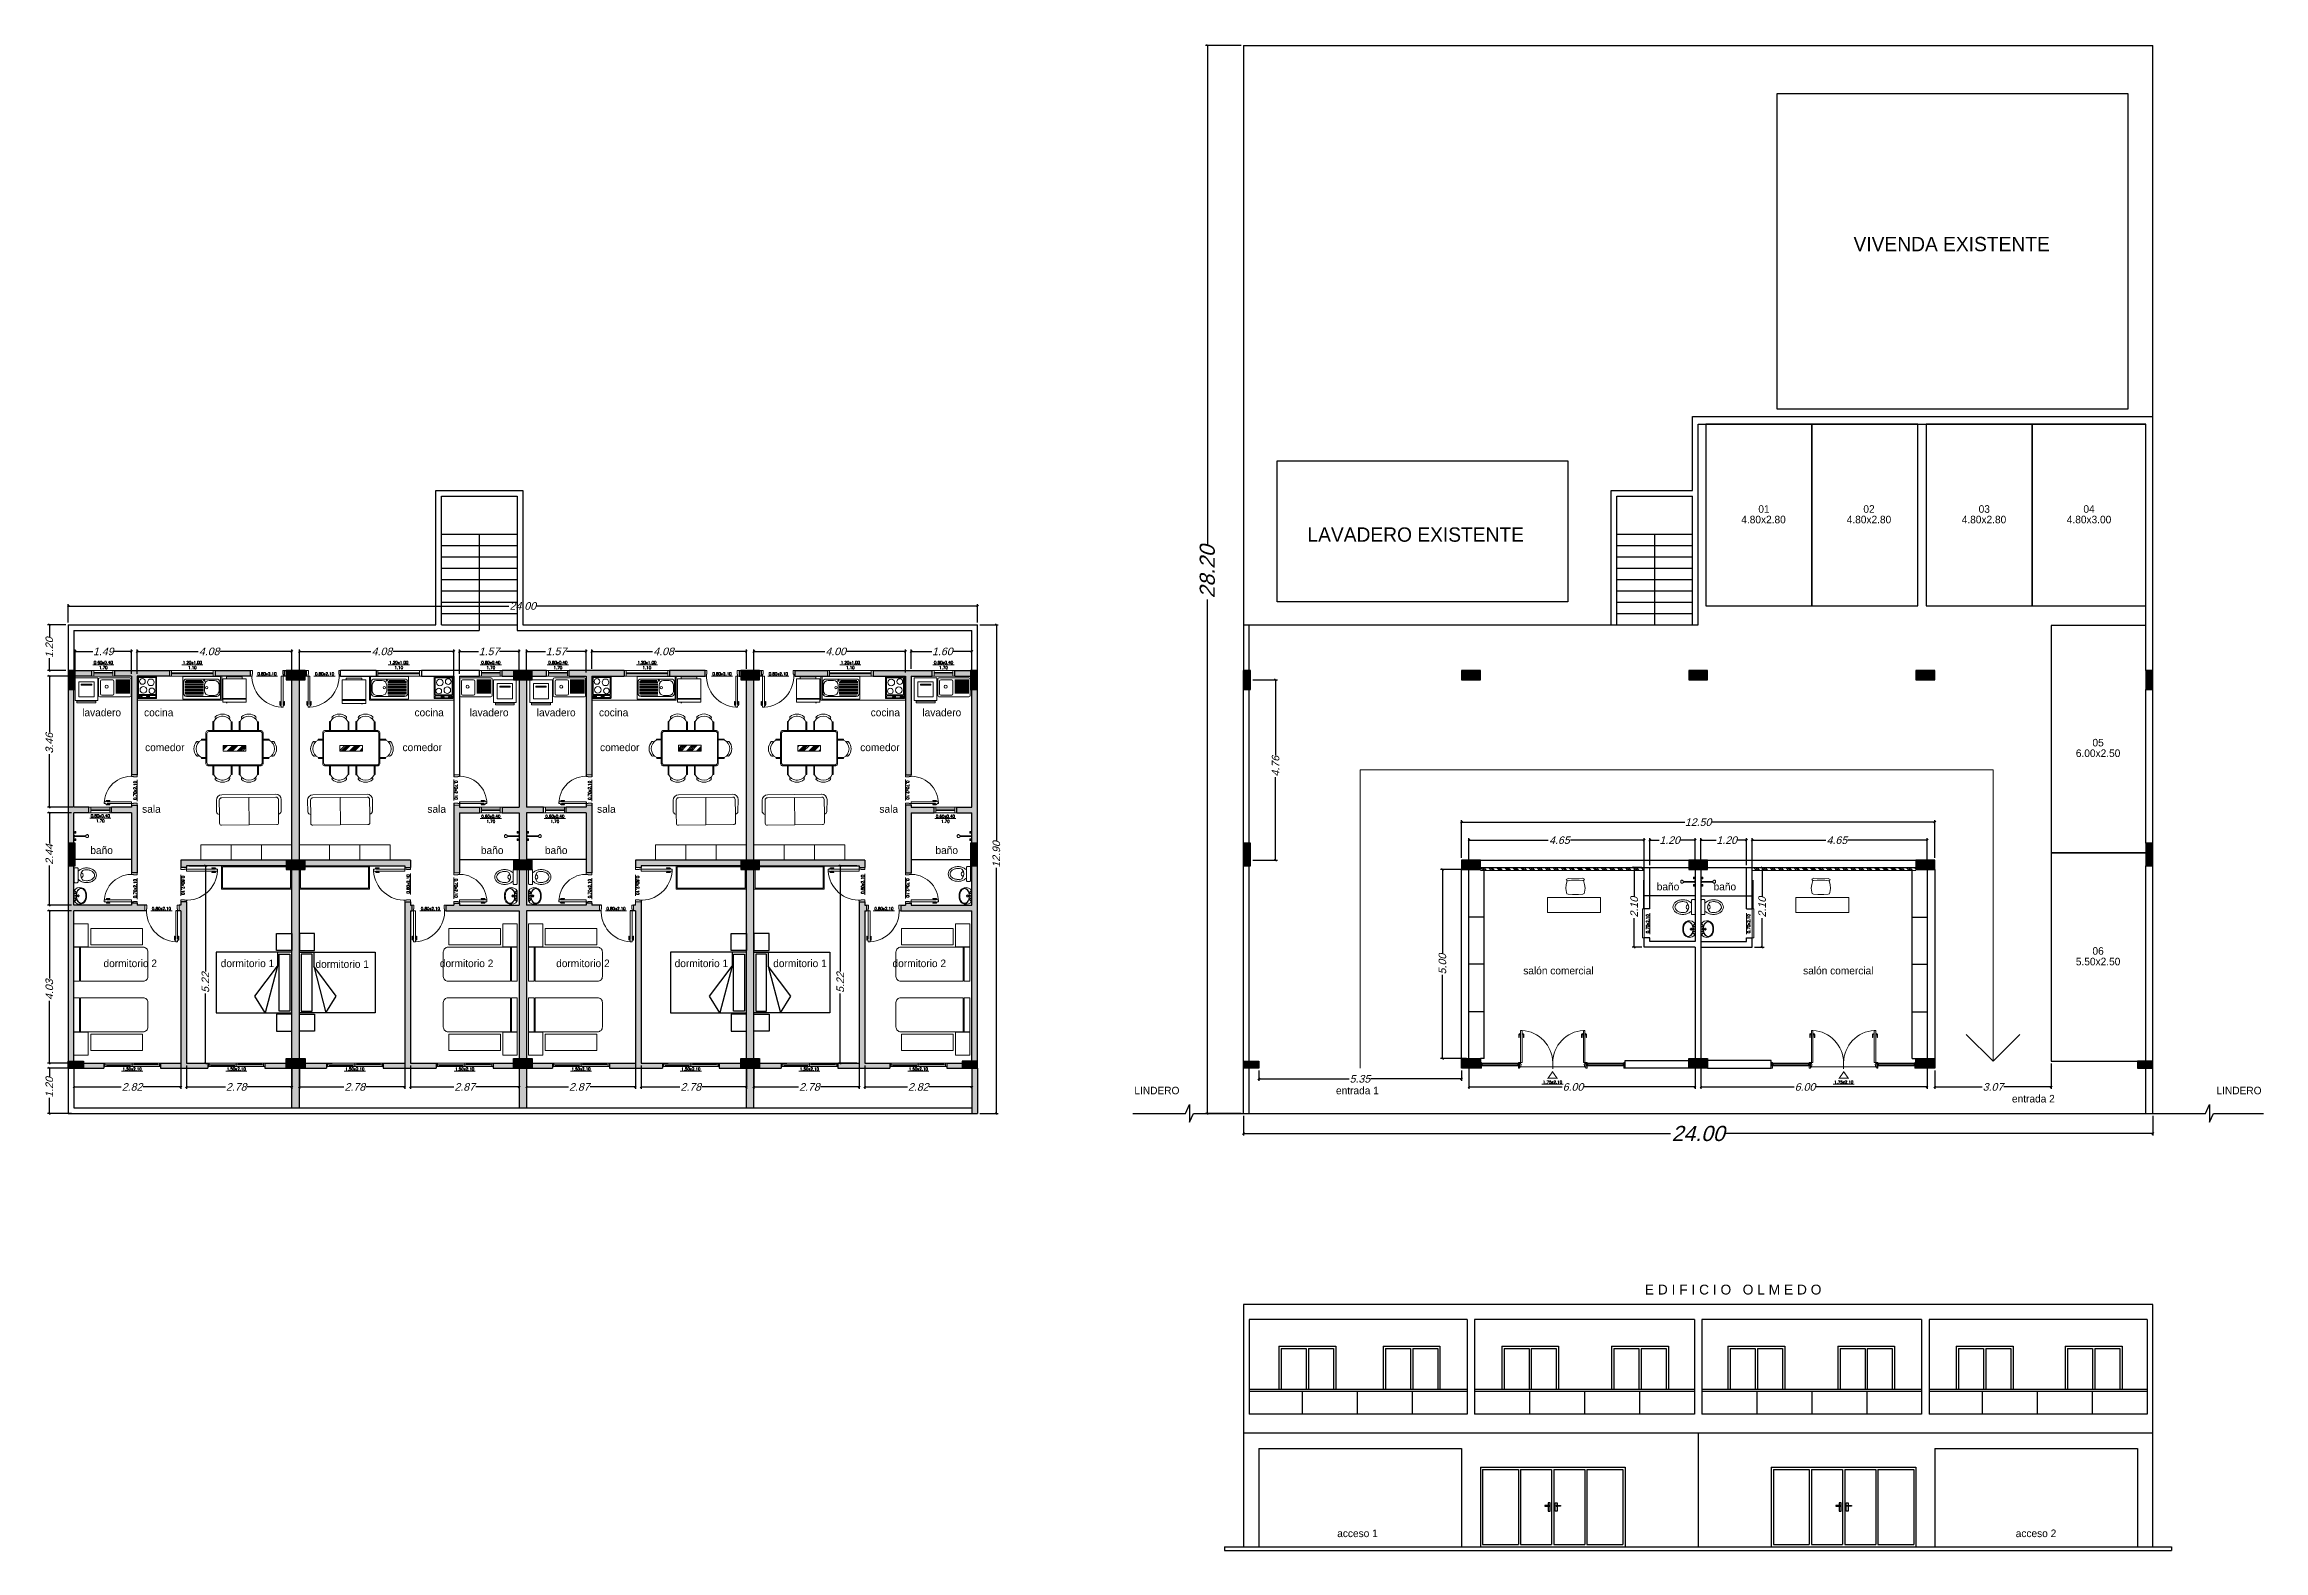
# Model space of a CAD drawing. Header units: metres. Extents: x 20 to 4091, y 56 to 749.
# Drawn here: x 20.3 to 78.8, y 56 to 95.7 of the extents above; entities outside this region: 2.
import ezdxf
from ezdxf.enums import TextEntityAlignment as Align

# ---------------------------------------------------------------- set-up
doc = ezdxf.new("R2010")
doc.units = ezdxf.units.M
doc.linetypes.add('CENTER', pattern=[50.8, 31.75, -6.35, 6.35, -6.35])
doc.linetypes.add('CONTINUA', pattern=[0])
for name, color, linetype, lineweight in [('A-COTA', 8, 'Continuous', 13), ('A-EJE', 8, 'CENTER', 9), ('A-EQUIP', 8, 'Continuous', 13), ('A-HATCH', 9, 'Continuous', 9), ('A-MURO', 7, 'Continuous', 30), ('A-PISO', 9, 'Continuous', 9), ('A-PUERTA', 7, 'Continuous', 18), ('A-TEXTO', 8, 'Continuous', 13), ('A-VENTANA', 7, 'Continuous', 18), ('E-PILAR', 7, 'Continuous', 25), ('S-SANITARIO', 8, 'Continuous', 18)]:
    doc.layers.add(name, color=color, linetype=linetype, lineweight=lineweight)
doc.layers.add('PRESENTACION', color=8, linetype='Continuous')
doc.styles.add('Juan Andres', font='GOTHIC.TTF')
doc.styles.add('ROMANS', font='arial.ttf', dxfattribs={"oblique": 15})
doc.styles.get("Standard").update_dxf_attribs({"font": 'arial.ttf'})
doc.styles.add('techniclite', font='romans.shx')
doc.dimstyles.new('INTERNAS 07', dxfattribs={"dimtxt": 0.2, "dimasz": 0.05, "dimexe": 0.05, "dimexo": 0.0625, "dimgap": 0.001, "dimtad": 0, "dimzin": 1, "dimdsep": 46, "dimtxsty": 'ROMANS', "dimblk": 'OBLIQUE', "dimcen": 0.09, "dimclrd": 1, "dimclre": 1, "dimclrt": 2, "dimaunit": 1, "dimadec": 3, "dimazin": 0, "dimtfac": 1, "dimtofl": 0, "dimtmove": 0, "dimatfit": 3, "dimldrblk": 'ORIGIN2', "dimfxl": 1, "dimtolj": 1, "dimtzin": 0, "dimarcsym": 0})
pattern_1 = [(135, (-116.26296, -226.97666), (0, 0.212132034), [0.3]), (135, (-116.26296, -226.93166), (0, 0.212132034), [0.3]), (135, (-116.26296, -226.88666), (0, 0.212132034), [0.3])]
pattern_2 = [(0, (0, 0), (0, 6.985), [5.08, -1.905]), (90, (0, 0), (-6.985, 4e-16), [5.08, -1.905])]

msp = doc.modelspace()

# ---------------------------------------------------------------- texts
at = {"layer": 'A-TEXTO', "style": 'Juan Andres'}
for s, height, p in [('VIVENDA EXISTENTE', 0.37889, (70.599, 90.453)), ('4.80x2.80', 0.2, (65.633, 83.18)), ('01', 0.2, (65.645, 83.458)), ('4.80x2.80', 0.2, (68.417, 83.18)), ('02', 0.2, (68.417, 83.458)), ('4.80x2.80', 0.2, (71.453, 83.18)), ('03', 0.2, (71.46, 83.458)), ('4.80x3.00', 0.2, (74.226, 83.18)), ('04', 0.2, (74.226, 83.458)), ('LAVADERO EXISTENTE', 0.37889, (56.451, 82.783)), ('lavadero', 0.2, (21.761, 78.086)), ('cocina', 0.2, (23.268, 78.086)), ('cocina', 0.2, (30.408, 78.086)), ('lavadero', 0.2, (31.991, 78.086)), ('lavadero', 0.2, (33.761, 78.086)), ('cocina', 0.2, (35.278, 78.086)), ('cocina', 0.2, (42.45, 78.086)), ('lavadero', 0.2, (43.941, 78.086)), ('05', 0.2, (74.465, 77.29)), ('comedor', 0.2, (23.429, 77.165)), ('comedor', 0.2, (30.225, 77.165)), ('comedor', 0.2, (35.439, 77.165)), ('comedor', 0.2, (42.307, 77.165)), ('6.00x2.50', 0.2, (74.465, 77.011)), ('sala', 0.2, (23.076, 75.538)), ('sala', 0.2, (30.607, 75.538)), ('sala', 0.2, (35.086, 75.538)), ('sala', 0.2, (42.54, 75.538)), ('baño', 0.2, (21.761, 74.449)), ('baño', 0.2, (32.071, 74.449)), ('baño', 0.2, (33.761, 74.449)), ('baño', 0.2, (44.071, 74.449)), ('baño', 0.2, (63.112, 73.489)), ('baño', 0.2, (64.612, 73.489)), ('dormitorio 2', 0.2, (22.516, 71.463)), ('dormitorio 1', 0.2, (25.612, 71.463)), ('dormitorio 1', 0.2, (28.112, 71.444)), ('dormitorio 2', 0.2, (31.396, 71.463)), ('dormitorio 2', 0.2, (34.466, 71.463)), ('dormitorio 1', 0.2, (37.594, 71.463)), ('dormitorio 1', 0.2, (40.196, 71.463)), ('dormitorio 2', 0.2, (43.346, 71.463)), ('5.50x2.50', 0.2, (74.465, 71.511)), ('06', 0.2, (74.465, 71.79)), ('salón comercial', 0.2, (60.219, 71.271)), ('salón comercial', 0.2, (67.607, 71.271)), ('LINDERO', 0.2, (49.619, 68.106)), ('entrada 1', 0.2, (54.912, 68.106)), ('entrada 2', 0.2, (72.756, 67.89)), ('LINDERO', 0.2, (78.185, 68.106))]:
    msp.add_text(s, height=height, dxfattribs=at).set_placement(p, align=Align.MIDDLE_CENTER)
at = {"layer": 'A-TEXTO', "char_height": 0.075, "attachment_point": 5, "style": 'techniclite'}
for s, insert in [('0.60x0.40', (21.806, 79.405)), ('1.20x1.00', (24.156, 79.405)), ('0.80x2.10', (26.126, 79.106)), ('0.80x2.10', (27.646, 79.106)), ('1.20x1.00', (29.606, 79.405)), ('0.60x0.40', (32.036, 79.405)), ('0.60x0.40', (33.806, 79.405)), ('1.20x1.00', (36.156, 79.405)), ('0.80x2.10', (38.138, 79.106)), ('0.80x2.10', (39.626, 79.106)), ('1.20x1.00', (41.526, 79.405)), ('0.60x0.40', (43.986, 79.405)), ('0.60x0.40', (21.726, 75.357)), ('0.60x0.40', (32.036, 75.344)), ('0.60x0.40', (33.726, 75.344)), ('0.60x0.40', (44.036, 75.344)), ('0.80x2.10', (23.341, 72.908)), ('0.80x2.10', (30.441, 72.908)), ('0.80x2.10', (35.341, 72.908)), ('0.80x2.10', (42.412, 72.908)), ('1.50x2.10', (22.566, 68.673)), ('1.50x2.10', (25.316, 68.673)), ('1.50x2.10', (28.446, 68.673)), ('1.50x2.10', (31.346, 68.673)), ('1.50x2.10', (34.416, 68.673)), ('1.50x2.10', (37.316, 68.673)), ('1.50x2.10', (40.446, 68.673)), ('1.50x2.10', (43.321, 68.673)), ('1.75x2.10', (60.063, 68.328)), ('1.75x2.10', (67.751, 68.328))]:
    msp.add_mtext(s, dxfattribs=dict(at, insert=insert))
at = {"layer": 'A-TEXTO', "char_height": 0.075, "width": 0.52857, "attachment_point": 5, "style": 'techniclite'}
for s, insert in [('1.70', (21.806, 79.271)), ('1.10', (24.156, 79.271)), ('1.10', (29.606, 79.271)), ('1.70', (32.036, 79.271)), ('1.70', (33.806, 79.271)), ('1.10', (36.156, 79.271)), ('1.10', (41.526, 79.271)), ('1.70', (43.986, 79.271)), ('1.70', (21.726, 75.224)), ('1.70', (32.036, 75.21)), ('1.70', (33.726, 75.21)), ('1.70', (44.036, 75.21))]:
    msp.add_mtext(s, dxfattribs=dict(at, insert=insert))
at = {"layer": 'A-TEXTO', "char_height": 0.075, "attachment_point": 5, "style": 'techniclite'}
for s, insert, rotation in [('0.70x2.10', (22.643, 76.027), 90), ('0.70x2.10', (31.12, 76.037), 270), ('0.70x2.10', (34.643, 76.027), 90), ('0.70x2.10', (43.04, 76.037, 0), 270), ('0.70x2.10', (22.643, 73.437), 90), ('0.80x2.10', (23.91, 73.523), 270), ('0.80x2.10', (29.853, 73.558), 90), ('0.70x2.10', (31.12, 73.447), 270), ('0.70x2.10', (34.643, 73.437), 90), ('0.80x2.10', (35.91, 73.523), 270), ('0.80x2.10', (41.853, 73.549), 90), ('0.70x2.10', (43.04, 73.453), 270), ('0.70x2.10', (62.574, 72.508), 90), ('0.70x2.10', (65.241, 72.508), 90)]:
    msp.add_mtext(s, dxfattribs=dict(at, insert=insert, rotation=rotation))
at = {"layer": 'PRESENTACION', "color": 7, "linetype": 'CONTINUA'}
msp.add_text('E D I F I C I O   O L M E D O', height=0.26, dxfattribs=at).set_placement((62.5, 62.72))
at = {"layer": 'PRESENTACION', "style": 'Juan Andres'}
for s, p in [('acceso 1', (54.914, 56.415)), ('acceso 2', (72.826, 56.415))]:
    msp.add_text(s, height=0.2, dxfattribs=at).set_placement(p, align=Align.MIDDLE_CENTER)

# ---------------------------------------------------------------- blocks, each defined once
blk = doc.blocks.new('puert-080')
for p, q in [((0.005, 0.911), (0.017, 0.924)), ((0.005, 0.822), (0.005, 0.911)), ((0.014, 0.822), (0.005, 0.822)), ((0.021, 0.909), (0.014, 0.907)), ((0.014, 0.907), (0.014, 0.822)), ((0.017, 0.924), (0.036, 0.927)), ((0.036, 0.906), (0.021, 0.909)), ((0.036, 0.936), (0.04, 0.936)), ((0.036, 0.927), (0.036, 0.936)), ((0.036, 0.896), (0.036, 0.906)), ((0.04, 0.896), (0.036, 0.896)), ((0.04, 0.936), (0.04, 0.97)), ((0.04, 0.97), (0.065, 0.97)), ((0.04, 0.15), (0.04, 0.896)), ((0.09, 0.97), (0.065, 0.97)), ((0.09, 0.936), (0.09, 0.97)), ((0.093, 0.936), (0.09, 0.936)), ((0.09, 0.15), (0.09, 0.896)), ((0.09, 0.896), (0.094, 0.896)), ((0.093, 0.927), (0.093, 0.936)), ((0.112, 0.924), (0.093, 0.927)), ((0.094, 0.906), (0.108, 0.909)), ((0.094, 0.896), (0.094, 0.906)), ((0.108, 0.909), (0.116, 0.907)), ((0.124, 0.911), (0.112, 0.924)), ((0.116, 0.907), (0.116, 0.822)), ((0.116, 0.822), (0.124, 0.822)), ((0.124, 0.822), (0.124, 0.911)), ((0.04, 0.15), (0.09, 0.15))]:
    blk.add_line(p, q)
blk.add_arc((0.04, 0.15), 0.821, 356.52863, 86.52863)
at = {"layer": 'A-PUERTA'}
for points in [[(0, 0), (0, 0.15), (0.04, 0.15), (0.04, 0.1), (0.05, 0.1), (0.05, 0)], [(0.85, 0), (0.9, 0), (0.9, 0.15), (0.86, 0.15), (0.86, 0.1), (0.85, 0.1)]]:
    blk.add_lwpolyline(points, close=True, dxfattribs=at)
blk = doc.blocks.new('puert-070')
for p, q in [((0.005, 0.811), (0.017, 0.824)), ((0.005, 0.722), (0.005, 0.811)), ((0.014, 0.722), (0.005, 0.722)), ((0.021, 0.809), (0.014, 0.807)), ((0.014, 0.807), (0.014, 0.722)), ((0.017, 0.824), (0.036, 0.827)), ((0.036, 0.806), (0.021, 0.809)), ((0.036, 0.836), (0.04, 0.836)), ((0.036, 0.827), (0.036, 0.836)), ((0.036, 0.796), (0.036, 0.806)), ((0.04, 0.796), (0.036, 0.796)), ((0.04, 0.836), (0.04, 0.87)), ((0.04, 0.87), (0.065, 0.87)), ((0.04, 0.15), (0.04, 0.796)), ((0.09, 0.87), (0.065, 0.87)), ((0.09, 0.836), (0.09, 0.87)), ((0.093, 0.836), (0.09, 0.836)), ((0.09, 0.15), (0.09, 0.796)), ((0.09, 0.796), (0.094, 0.796)), ((0.093, 0.827), (0.093, 0.836)), ((0.112, 0.824), (0.093, 0.827)), ((0.094, 0.806), (0.108, 0.809)), ((0.094, 0.796), (0.094, 0.806)), ((0.108, 0.809), (0.116, 0.807)), ((0.124, 0.811), (0.112, 0.824)), ((0.116, 0.807), (0.116, 0.722)), ((0.116, 0.722), (0.124, 0.722)), ((0.124, 0.722), (0.124, 0.811)), ((0.04, 0.15), (0.09, 0.15))]:
    blk.add_line(p, q)
blk.add_arc((0.044, 0.151), 0.718, 355.89695, 90.31355)
at = {"layer": 'A-PUERTA'}
for points in [[(0, 0), (0, 0.15), (0.04, 0.15), (0.04, 0.1), (0.05, 0.1), (0.05, 0)], [(0.75, 0), (0.8, 0), (0.8, 0.15), (0.76, 0.15), (0.76, 0.1), (0.75, 0.1)]]:
    blk.add_lwpolyline(points, close=True, dxfattribs=at)
blk = doc.blocks.new('1bacha3')
for p, q in [((-0.093, -0.085), (-0.138, -0.014)), ((-0.086, -0.082), (-0.136, -0.013)), ((-0.135, -0.011), (0.14, -0.011)), ((-0.129, -0.004), (0.135, -0.004)), ((-0.082, -0.043), (-0.072, -0.043)), ((-0.072, -0.043), (-0.078, -0.043)), ((-0.061, -0.031), (-0.061, -0.026)), ((-0.061, -0.054), (-0.061, -0.059)), ((-0.061, -0.059), (-0.061, -0.054)), ((-0.05, -0.043), (-0.038, -0.043)), ((-0.044, -0.043), (-0.05, -0.043)), ((-0.03, -0.116), (-0.016, -0.116)), ((-0.009, -0.043), (-0.014, -0.043)), ((-0.014, -0.043), (-0.009, -0.043)), ((0.003, -0.025), (0.003, -0.032)), ((0.003, -0.054), (0.003, -0.06)), ((0.003, -0.135), (0.003, -0.149)), ((0.004, -0.1), (0.004, -0.086)), ((0.013, -0.043), (0.024, -0.043)), ((0.017, -0.116), (0.034, -0.116)), ((0.056, -0.043), (0.049, -0.043)), ((0.049, -0.043), (0.056, -0.043)), ((0.067, -0.025), (0.067, -0.031)), ((0.067, -0.031), (0.067, -0.025)), ((0.067, -0.054), (0.067, -0.061)), ((0.067, -0.061), (0.067, -0.054)), ((0.078, -0.043), (0.084, -0.043)), ((0.087, -0.081), (0.14, -0.011)), ((0.094, -0.082), (0.142, -0.013))]:
    blk.add_line(p, q)
for points in [[(-0.097, -0.079, 0.05343), (-0.138, -0.1, 0.107175), (-0.183, -0.146, 0.143226), (-0.197, -0.194, 0.143226)], [(0.202, -0.194, 0.143226), (0.188, -0.146, 0.107175), (0.143, -0.1, 0.059039), (0.097, -0.078, 0.065613)]]:
    blk.add_lwpolyline(points, format="xyb")
blk.add_lwpolyline([(0.003, -0.319, 0.065613), (0.08, -0.309, 0.078313), (0.139, -0.283, 0.107175), (0.183, -0.239, 0.143226), (0.196, -0.194, 0.143226), (0.183, -0.149, 0.107175), (0.139, -0.105, 0.078313), (0.08, -0.079, 0.065613), (0.003, -0.069, 0.065613), (-0.075, -0.079, 0.078313), (-0.134, -0.105, 0.107175), (-0.178, -0.149, 0.143226), (-0.191, -0.194, 0.143226), (-0.178, -0.239, 0.107175), (-0.134, -0.283, 0.078313), (-0.075, -0.309, 0.065613)], format="xyb", close=True)
for centre, radius in [((-0.061, -0.043), 0.011), ((0.003, -0.116), 0.0267), ((0.003, -0.116), 0.0204), ((0.002, -0.043), 0.011), ((0.067, -0.043), 0.011)]:
    blk.add_circle(centre, radius)
for centre, radius, start, end in [((-0.039, -0.159), 0.179, 120.29745, 270.00001), ((-0.134, -0.021), 0.0105, 95.07072, 180), ((0.003, 0.235), 0.573, 265.79857, 274.20143), ((0.045, -0.159), 0.179, 270.00001, 59.70255), ((0.139, -0.021), 0.0105, 0, 84.92928)]:
    blk.add_arc(centre, radius, start, end)
blk = doc.blocks.new('1wc2')
blk.add_lwpolyline([(-0.175, -0.107), (0.178, -0.107, 0.414214), (0.198, -0.087), (0.198, -0.022, 0.414214), (0.178, -0.002), (-0.175, -0.002, 0.414214), (-0.195, -0.022), (-0.195, -0.087, 0.414214)], format="xyb", close=True)
for points in [[(-0.105, -0.107, 0.04545), (-0.137, -0.149, 0.085783), (-0.178, -0.23, 0.075445), (-0.194, -0.332, 0.075445), (-0.178, -0.435, 0.085783), (-0.137, -0.516, 0.10607), (-0.07, -0.574, 0.126822), (0.001, -0.592, 0.126822), (0.073, -0.574, 0.10607), (0.139, -0.516, 0.085783), (0.181, -0.435, 0.075445), (0.196, -0.332, 0.075445), (0.181, -0.23, 0.085783), (0.139, -0.149, 0.04545), (0.108, -0.107)], [(-0.132, -0.251, 0.069853), (-0.144, -0.332, 0.075445), (-0.13, -0.42, 0.085783), (-0.097, -0.486, 0.10607), (-0.046, -0.53, 0.126822), (0.001, -0.542, 0.126822), (0.049, -0.53, 0.10607), (0.099, -0.486, 0.085783), (0.133, -0.42, 0.075445), (0.146, -0.332, 0.069828), (0.135, -0.251, 0.121193), (0.118, -0.223, 0.395331), (-0.115, -0.223, 0.121193), (-0.132, -0.251)], [(-0.057, -0.187), (-0.057, -0.212, 0.564634), (0.06, -0.212), (0.06, -0.187)]]:
    blk.add_lwpolyline(points, format="xyb")
blk = doc.blocks.new('v0.6')
at = {"layer": 'A-VENTANA'}
for p, q in [((601.715, 318.947), (601.765, 318.947)), ((601.715, 318.797), (601.715, 318.947)), ((601.765, 318.797), (601.715, 318.797)), ((602.265, 318.947), (601.765, 318.947)), ((601.765, 318.947), (601.765, 318.797)), ((602.265, 318.887), (601.765, 318.887)), ((601.765, 318.857), (602.265, 318.857)), ((601.765, 318.797), (602.265, 318.797)), ((602.315, 318.947), (602.265, 318.947)), ((602.265, 318.947), (602.265, 318.797)), ((602.265, 318.797), (602.315, 318.797)), ((602.315, 318.947), (602.315, 318.797))]:
    blk.add_line(p, q, dxfattribs=at)
blk = doc.blocks.new('Cama2plaComp3_160')
for p, q in [((-0.8, -2), (-0.8, 0)), ((-0.8, 0), (0.8, 0)), ((-0.8, 0), (0.8, 0)), ((0.8, 0), (0.8, -2)), ((0.433, -0.378), (-0.8, -0.702)), ((-0.361, -0.976), (0.433, -0.378)), ((0.8, -0.378), (0.433, -0.378)), ((-0.8, -0.702), (-0.361, -0.976)), ((0.8, -2), (-0.8, -2))]:
    blk.add_line(p, q)
for points in [[(-1.286, 0), (-0.836, 0), (-0.836, -0.4), (-1.286, -0.4)], [(1.291, 0), (0.841, 0), (0.841, -0.4), (1.291, -0.4)], [(0.751, -0.049), (-0.753, -0.049), (-0.753, -0.335), (0.751, -0.335)]]:
    blk.add_lwpolyline(points, close=True)
blk = doc.blocks.new('LAVARROPA')
for p, q in [((-0.25, 0.044), (-0.25, 0.058)), ((0.25, 0.044), (0.25, 0.058))]:
    blk.add_line(p, q)
for points in [[(-0.3, 0.058), (-0.3, 0.658), (0.3, 0.658), (0.3, 0.058)], [(-0.25, 0), (-0.25, 0.044), (0.25, 0.044), (0.25, 0)], [(-0.2, 0.158), (-0.2, 0.558), (0.2, 0.558), (0.2, 0.158)], [(-0.137, 0.493), (0.138, 0.493), (0.138, 0.468), (-0.137, 0.468)]]:
    blk.add_lwpolyline(points, close=True)
blk = doc.blocks.new('pil')
at = {"layer": 'A-EQUIP'}
for p, q in [((2160.991, 890.411), (2161.591, 890.411)), ((2160.991, 889.411), (2160.991, 890.411)), ((2161.061, 889.511), (2161.061, 890.311)), ((2161.095, 889.929), (2161.095, 889.496)), ((2161.101, 890.106), (2161.101, 890.251)), ((2161.125, 889.945), (2161.125, 889.466)), ((2161.141, 890.391), (2161.441, 890.391)), ((2161.155, 889.958), (2161.155, 889.466)), ((2161.185, 889.958), (2161.185, 889.466)), ((2161.215, 889.958), (2161.215, 889.466)), ((2161.221, 890.371), (2161.371, 890.371)), ((2161.371, 889.986), (2161.221, 889.986)), ((2161.245, 889.958), (2161.245, 889.466)), ((2161.275, 889.958), (2161.275, 889.466)), ((2161.305, 889.958), (2161.305, 889.466)), ((2161.335, 889.958), (2161.335, 889.466)), ((2161.365, 889.958), (2161.365, 889.466)), ((2161.395, 889.958), (2161.395, 889.466)), ((2161.425, 889.958), (2161.425, 889.466)), ((2161.455, 889.958), (2161.455, 889.466)), ((2161.485, 889.95), (2161.485, 889.496)), ((2161.491, 890.251), (2161.491, 890.106)), ((2161.521, 890.311), (2161.521, 889.511)), ((2161.591, 890.411), (2161.591, 889.411)), ((2161.591, 889.411), (2160.991, 889.411)), ((2161.441, 889.431), (2161.141, 889.431))]:
    blk.add_line(p, q, dxfattribs=at)
for centre, radius in [((2161.103, 889.981), 0.0175), ((2161.286, 890.046), 0.03)]:
    blk.add_circle(centre, radius, dxfattribs=at)
for centre, radius, start, end in [((2161.141, 890.311), 0.08, 90, 180), ((2161.221, 890.251), 0.12, 90, 180), ((2161.221, 890.106), 0.12, 180, 270), ((2161.371, 890.251), 0.12, 0, 90), ((2161.371, 890.106), 0.12, 270, 0), ((2161.441, 890.311), 0.08, 0, 90), ((2161.141, 889.511), 0.08, 180, 270), ((2161.441, 889.511), 0.08, 270, 0)]:
    blk.add_arc(centre, radius, start, end, dxfattribs=at)
blk = doc.blocks.new('Heladpl')
for p, q in [((0.122, 0), (0.122, 0.729)), ((0.122, 0.729), (0.851, 0.729)), ((0.729, 0), (0.729, 0.729)), ((0.758, 0), (0.758, 0.729)), ((0.851, 0.729), (0.851, 0)), ((0.065, 0.122), (0.065, 0.608)), ((0.065, 0.608), (0.122, 0.608)), ((0.122, 0.122), (0.065, 0.122)), ((0.851, 0), (0.122, 0)), ((0.729, 0), (0.758, 0))]:
    blk.add_line(p, q)
at = {"const_width": 0.0405}
blk.add_lwpolyline([(0.851, 0.608), (0.884, 0.608)], dxfattribs=at)
blk = doc.blocks.new('A$C492F21F0')
at = {"layer": 'A-EQUIP'}
blk.add_lwpolyline([(-0.25, 0.555), (-0.25, 0.02, 0.414214), (-0.23, 0), (0.23, 0, 0.414214), (0.25, 0.02), (0.25, 0.555, 0.414214), (0.23, 0.575), (-0.23, 0.575, 0.414214)], format="xyb", close=True, dxfattribs=at)
for points in [[(-0.225, 0.5), (-0.225, 0.55), (0.225, 0.55), (0.225, 0.5)], [(-0.225, 0.025), (-0.225, 0.475), (0.225, 0.475), (0.225, 0.025)]]:
    blk.add_lwpolyline(points, close=True, dxfattribs=at)
for centre, radius in [((-0.125, 0.375), 0.075), ((-0.1, 0.15), 0.0875), ((-0.05, 0.525), 0.0156), ((0, 0.525), 0.0156), ((0.1, 0.35), 0.0875), ((0.125, 0.125), 0.075), ((0.15, 0.525), 0.0156), ((0.2, 0.525), 0.0156)]:
    blk.add_circle(centre, radius, dxfattribs=at)
blk = doc.blocks.new('bacha')
at = {"layer": 'A-EQUIP'}
for p, q in [((4081.857, 703.013), (4081.062, 703.013)), ((4081.032, 702.543), (4081.032, 702.983)), ((4081.857, 702.513), (4081.062, 702.513)), ((4081.082, 702.593), (4081.082, 702.933)), ((4081.402, 702.963), (4081.112, 702.963)), ((4081.402, 702.563), (4081.112, 702.563)), ((4081.432, 702.593), (4081.432, 702.933)), ((4081.857, 702.963), (4081.482, 702.963)), ((4081.857, 702.938), (4081.482, 702.938)), ((4081.857, 702.913), (4081.482, 702.913)), ((4081.857, 702.888), (4081.482, 702.888)), ((4081.857, 702.863), (4081.482, 702.863)), ((4081.857, 702.838), (4081.482, 702.838)), ((4081.857, 702.813), (4081.482, 702.813)), ((4081.857, 702.788), (4081.482, 702.788)), ((4081.857, 702.763), (4081.482, 702.763)), ((4081.857, 702.738), (4081.482, 702.738)), ((4081.857, 702.713), (4081.482, 702.713)), ((4081.857, 702.688), (4081.482, 702.688)), ((4081.857, 702.663), (4081.482, 702.663)), ((4081.857, 702.638), (4081.482, 702.638)), ((4081.857, 702.613), (4081.482, 702.613)), ((4081.887, 702.543), (4081.887, 702.983))]:
    blk.add_line(p, q, dxfattribs=at)
blk.add_circle((4081.242, 702.783), 0.0401, dxfattribs=at)
for centre, start, end in [((4081.062, 702.983), 90, 180), ((4081.857, 702.983), 0, 90), ((4081.062, 702.543), 180, 270), ((4081.112, 702.933), 90, 180), ((4081.112, 702.593), 180, 270), ((4081.402, 702.933), 0, 90), ((4081.402, 702.593), 270, 0), ((4081.857, 702.543), 270, 0)]:
    blk.add_arc(centre, 0.03, start, end, dxfattribs=at)
blk = doc.blocks.new('sofa')
at = {"layer": 'A-EQUIP'}
for p, q in [((4086.547, 699.787), (4086.55, 699.474)), ((4086.625, 699.787), (4086.629, 699.41)), ((4086.688, 699.931), (4088.118, 699.946)), ((4086.689, 699.853), (4088.119, 699.868)), ((4087.412, 699.133), (4087.404, 699.861)), ((4088.183, 699.803), (4088.189, 699.426)), ((4088.26, 699.802), (4088.257, 699.489)), ((4086.629, 699.41), (4086.631, 699.176)), ((4088.191, 699.193), (4088.189, 699.426))]:
    blk.add_line(p, q, dxfattribs=at)
blk.add_lwpolyline([(4088.191, 699.193), (4088.191, 699.193, -0.414214), (4088.14, 699.141), (4086.684, 699.125, -0.414214), (4086.631, 699.176), (4086.631, 699.176)], format="xyb", dxfattribs=at)
for centre, radius, start, end in [((4086.69, 699.788), 0.143, 90.60963, 180.60963), ((4086.69, 699.788), 0.065, 90.60963, 180.60963), ((4088.117, 699.803), 0.143, 359.39037, 89.39037), ((4088.118, 699.803), 0.065, 359.39037, 89.39037), ((4086.64, 699.503), 0.094, 198.04209, 263.44621), ((4088.189, 699.493), 0.0674, 269.77958, 357.25653)]:
    blk.add_arc(centre, radius, start, end, dxfattribs=at)
blk = doc.blocks.new('ventanna')
at = {"layer": 'A-VENTANA'}
for p, q in [((4082.905, 703.213), (4082.905, 703.063)), ((4084.105, 703.213), (4082.905, 703.213)), ((4082.905, 703.063), (4084.105, 703.063)), ((4082.955, 703.213), (4082.955, 703.063)), ((4084.055, 703.153), (4082.955, 703.153)), ((4082.955, 703.123), (4084.055, 703.123)), ((4084.055, 703.063), (4084.055, 703.213)), ((4084.105, 703.063), (4084.105, 703.213))]:
    blk.add_line(p, q, dxfattribs=at)
blk = doc.blocks.new('MESA')
at = {"layer": 'A-EQUIP', "transparency": 33554687}
h = blk.add_hatch(dxfattribs=at)
h.set_pattern_fill('ANSI34', color=256, scale=0.01)
h.paths.add_polyline_path([(4088.729, 701.234), (4088.129, 701.234), (4088.129, 701.084), (4088.729, 701.084)])
at = {"layer": 'A-EQUIP'}
for p, q in [((4087.88, 701.863), (4087.856, 701.863)), ((4087.88, 701.863), (4087.856, 701.863)), ((4087.856, 701.863), (4087.856, 701.622)), ((4087.856, 701.863), (4087.856, 701.622)), ((4087.88, 701.622), (4087.88, 701.863)), ((4087.88, 701.622), (4087.88, 701.863)), ((4087.938, 701.946), (4087.938, 701.938)), ((4087.938, 701.946), (4087.938, 701.938)), ((4088.344, 701.856), (4088.369, 701.856)), ((4088.344, 701.856), (4088.369, 701.856)), ((4088.344, 701.622), (4088.344, 701.856)), ((4088.344, 701.622), (4088.344, 701.856)), ((4088.369, 701.856), (4088.369, 701.623)), ((4088.369, 701.856), (4088.369, 701.623)), ((4088.575, 701.864), (4088.55, 701.864)), ((4088.575, 701.864), (4088.55, 701.864)), ((4088.55, 701.864), (4088.55, 701.623)), ((4088.55, 701.864), (4088.55, 701.623)), ((4088.575, 701.623), (4088.575, 701.864)), ((4088.575, 701.623), (4088.575, 701.864)), ((4089.038, 701.857), (4089.063, 701.857)), ((4089.038, 701.857), (4089.063, 701.857)), ((4089.038, 701.623), (4089.038, 701.857)), ((4089.038, 701.623), (4089.038, 701.857)), ((4089.063, 701.857), (4089.063, 701.623)), ((4089.063, 701.857), (4089.063, 701.623)), ((4087.554, 701.4), (4087.676, 701.4)), ((4087.554, 701.4), (4087.676, 701.4)), ((4087.554, 701.375), (4087.554, 701.4)), ((4087.554, 701.375), (4087.554, 701.4)), ((4087.676, 701.375), (4087.554, 701.375)), ((4087.676, 701.375), (4087.554, 701.375)), ((4087.676, 701.576), (4087.676, 700.742)), ((4087.676, 701.576), (4087.676, 700.742)), ((4087.699, 701.547), (4087.699, 700.771)), ((4088.575, 701.623), (4087.722, 701.622)), ((4088.369, 701.623), (4087.722, 701.622)), ((4089.106, 701.6), (4087.751, 701.599)), ((4087.88, 701.622), (4087.88, 701.805)), ((4087.88, 701.622), (4087.88, 701.805)), ((4087.898, 701.622), (4087.898, 701.622)), ((4087.898, 701.622), (4087.898, 701.622)), ((4088.344, 701.805), (4088.344, 701.622)), ((4088.344, 701.805), (4088.344, 701.622)), ((4088.575, 701.623), (4088.575, 701.806)), ((4088.575, 701.623), (4088.575, 701.806)), ((4089.135, 701.623), (4088.575, 701.623)), ((4089.135, 701.623), (4088.575, 701.623)), ((4089.038, 701.806), (4089.038, 701.623)), ((4089.038, 701.806), (4089.038, 701.623)), ((4089.159, 700.771), (4089.159, 701.548)), ((4089.182, 700.742), (4089.182, 701.577)), ((4089.182, 700.742), (4089.182, 701.577)), ((4089.341, 701.4), (4089.182, 701.4)), ((4089.341, 701.4), (4089.182, 701.4)), ((4089.182, 701.375), (4089.341, 701.375)), ((4089.182, 701.375), (4089.341, 701.375)), ((4089.341, 701.375), (4089.341, 701.4)), ((4089.341, 701.375), (4089.341, 701.4)), ((4087.676, 700.912), (4087.562, 700.912)), ((4087.676, 700.912), (4087.562, 700.912)), ((4087.562, 700.912), (4087.562, 700.887)), ((4087.562, 700.912), (4087.562, 700.887)), ((4087.562, 700.887), (4087.676, 700.887)), ((4087.562, 700.887), (4087.676, 700.887)), ((4087.613, 700.912), (4087.676, 700.912)), ((4087.613, 700.912), (4087.676, 700.912)), ((4087.722, 700.695), (4089.136, 700.696)), ((4087.722, 700.695), (4089.136, 700.696)), ((4087.751, 700.718), (4089.107, 700.719)), ((4087.856, 700.456), (4087.856, 700.695)), ((4087.856, 700.456), (4087.856, 700.695)), ((4087.88, 700.695), (4087.88, 700.514)), ((4087.88, 700.695), (4087.88, 700.514)), ((4087.88, 700.695), (4087.88, 700.456)), ((4087.88, 700.695), (4087.88, 700.456)), ((4088.129, 701.234), (4088.729, 701.234)), ((4088.129, 701.234), (4088.129, 701.084)), ((4088.129, 701.084), (4088.729, 701.084)), ((4088.344, 700.514), (4088.344, 700.696)), ((4088.344, 700.514), (4088.344, 700.696)), ((4088.344, 700.696), (4088.344, 700.463)), ((4088.344, 700.696), (4088.344, 700.463)), ((4088.369, 700.463), (4088.369, 700.696)), ((4088.369, 700.463), (4088.369, 700.696)), ((4088.55, 700.455), (4088.55, 700.696)), ((4088.55, 700.455), (4088.55, 700.696)), ((4088.575, 700.696), (4088.575, 700.513)), ((4088.575, 700.696), (4088.575, 700.513)), ((4088.575, 700.696), (4088.575, 700.455)), ((4088.575, 700.696), (4088.575, 700.455)), ((4088.729, 701.234), (4088.729, 701.084)), ((4089.038, 700.513), (4089.038, 700.696)), ((4089.038, 700.513), (4089.038, 700.696)), ((4089.038, 700.696), (4089.038, 700.462)), ((4089.038, 700.696), (4089.038, 700.462)), ((4089.063, 700.462), (4089.063, 700.696)), ((4089.063, 700.462), (4089.063, 700.696)), ((4089.182, 700.912), (4089.334, 700.912)), ((4089.182, 700.912), (4089.334, 700.912)), ((4089.283, 700.912), (4089.182, 700.912)), ((4089.283, 700.912), (4089.182, 700.912)), ((4089.334, 700.887), (4089.182, 700.887)), ((4089.334, 700.887), (4089.182, 700.887)), ((4089.334, 700.912), (4089.334, 700.887)), ((4089.334, 700.912), (4089.334, 700.887)), ((4087.88, 700.456), (4087.856, 700.456)), ((4087.88, 700.456), (4087.856, 700.456)), ((4088.344, 700.463), (4088.369, 700.463)), ((4088.344, 700.463), (4088.369, 700.463)), ((4088.575, 700.455), (4088.55, 700.455)), ((4088.575, 700.455), (4088.55, 700.455)), ((4089.038, 700.462), (4089.063, 700.462)), ((4089.038, 700.462), (4089.063, 700.462))]:
    blk.add_line(p, q, dxfattribs=at)
for centre, radius, start, end in [((4088.11, 701.747), 0.258, 95.57346, 153.23436), ((4088.11, 701.747), 0.258, 95.57346, 153.23436), ((4087.941, 701.97), 0.0246, 137.70846, 300.40004), ((4087.941, 701.97), 0.0246, 137.70846, 300.40004), ((4088.112, 701.781), 0.28, 47.52795, 132.53085), ((4088.112, 701.781), 0.28, 47.52795, 132.53085), ((4088.11, 701.747), 0.258, 25.06309, 95.57346), ((4088.11, 701.747), 0.258, 25.06309, 95.57346), ((4088.283, 701.97), 0.0246, 239.65876, 42.35035), ((4088.283, 701.97), 0.0246, 239.65876, 42.35035), ((4088.805, 701.748), 0.258, 25.06309, 153.23436), ((4088.805, 701.748), 0.258, 25.06309, 153.23436), ((4088.636, 701.971), 0.0246, 137.70846, 282.86397), ((4088.636, 701.971), 0.0246, 137.70846, 282.86397), ((4088.806, 701.781), 0.28, 47.52795, 132.53085), ((4088.806, 701.781), 0.28, 47.52795, 132.53085), ((4088.977, 701.971), 0.0246, 239.65876, 42.35035), ((4088.977, 701.971), 0.0246, 239.65876, 42.35035), ((4087.637, 701.143), 0.28, 137.52795, 222.53085), ((4087.637, 701.143), 0.28, 137.52795, 222.53085), ((4087.671, 701.145), 0.258, 116.82445, 244.99571), ((4087.671, 701.145), 0.258, 116.82445, 244.99571), ((4087.447, 701.314), 0.0246, 329.65876, 132.35035), ((4087.447, 701.314), 0.0246, 329.65876, 132.35035), ((4087.722, 701.576), 0.0463, 90.0294, 180.0294), ((4087.722, 701.576), 0.0463, 90.0294, 180.0294), ((4087.751, 701.547), 0.0521, 90.0294, 180.0294), ((4089.107, 701.548), 0.0521, 0.0294, 90.0294), ((4089.135, 701.577), 0.0463, 0.0294, 90.0294), ((4089.135, 701.577), 0.0463, 0.0294, 90.0294), ((4089.225, 701.145), 0.258, 295.00429, 63.17555), ((4089.225, 701.145), 0.258, 295.00429, 63.17555), ((4089.448, 701.314), 0.0246, 47.64965, 192.80517), ((4089.448, 701.314), 0.0246, 47.64965, 192.80517), ((4089.258, 701.143), 0.28, 317.46915, 42.47205), ((4087.449, 700.973), 0.0261, 226.37763, 9.87945), ((4087.449, 700.973), 0.0261, 226.37763, 9.87945), ((4087.722, 700.742), 0.0463, 180.0294, 270.0294), ((4087.722, 700.742), 0.0463, 180.0294, 270.0294), ((4087.751, 700.771), 0.0521, 180.0294, 270.0294), ((4089.107, 700.771), 0.0521, 270.0294, 0.0294), ((4089.136, 700.742), 0.0463, 270.0294, 0.0294), ((4089.136, 700.742), 0.0463, 270.0294, 0.0294), ((4089.447, 700.973), 0.0261, 170.12056, 313.62237), ((4089.447, 700.973), 0.0261, 170.12056, 313.62237), ((4088.11, 700.572), 0.258, 206.76564, 264.42654), ((4088.11, 700.572), 0.258, 206.76564, 264.42654), ((4087.941, 700.349), 0.0246, 77.13603, 222.29154), ((4087.941, 700.349), 0.0246, 77.13603, 222.29154), ((4088.112, 700.538), 0.28, 227.46915, 312.47205), ((4088.112, 700.538), 0.28, 227.46915, 312.47205), ((4088.11, 700.572), 0.258, 264.42654, 334.93691), ((4088.11, 700.572), 0.258, 264.42654, 334.93691), ((4088.283, 700.349), 0.0246, 317.64965, 120.34124), ((4088.283, 700.349), 0.0246, 317.64965, 120.34124), ((4088.805, 700.571), 0.258, 206.76564, 334.93691), ((4088.805, 700.571), 0.258, 206.76564, 334.93691), ((4088.636, 700.348), 0.0246, 77.13603, 222.29154), ((4088.636, 700.348), 0.0246, 77.13603, 222.29154), ((4088.806, 700.538), 0.28, 227.46915, 312.47205), ((4088.806, 700.538), 0.28, 227.46915, 312.47205), ((4088.977, 700.348), 0.0246, 317.64965, 120.34124), ((4088.977, 700.348), 0.0246, 317.64965, 120.34124)]:
    blk.add_arc(centre, radius, start, end, dxfattribs=at)
blk = doc.blocks.new('Duchapl1')
at = {"layer": 'A-EQUIP'}
for p, q in [((-0.102725, -0.05), (-0.102725, -0.02)), ((0.102725, -0.05), (0.102725, -0.02))]:
    blk.add_line(p, q, dxfattribs=at)
for points in [[(-0.12, 0), (-0.12, -0.003276, 0.414214), (-0.113276, -0.01), (-0.105, -0.01), (-0.105, -0.02), (-0.12, -0.02), (-0.12, -0.05), (-0.074775, -0.05), (-0.074775, -0.02), (-0.085, -0.02), (-0.085, -0.01), (-0.076724, -0.01, 0.414214), (-0.07, -0.003276), (-0.07, 0)], [(0.12, 0), (0.12, -0.003276, -0.414214), (0.113276, -0.01), (0.105, -0.01), (0.105, -0.02), (0.12, -0.02), (0.12, -0.05), (0.074775, -0.05), (0.074775, -0.02), (0.085, -0.02), (0.085, -0.01), (0.076724, -0.01, -0.414214), (0.07, -0.003276), (0.07, 0)], [(-0.105, -0.01), (-0.085, -0.01, 0.414214)], [(0.01, -0.01), (-0.01, -0.01, -0.414214)], [(0.105, -0.01), (0.085, -0.01, -0.414214)]]:
    blk.add_lwpolyline(points, format="xyb", dxfattribs=at)
blk.add_lwpolyline([(-0.035376, -0.338237), (-0.01, -0.3), (-0.01, -0.01), (-0.024293, -0.01, -0.414214), (-0.030556, -0.003737), (-0.030556, 0), (0, 0), (0.030556, 0), (0.030556, -0.003737, -0.414214), (0.024293, -0.01), (0.01, -0.01), (0.01, -0.3), (0.035376, -0.338237, -0.025762), (0.03712, -0.341183, -0.121314), (0.04, -0.352878, -0.121314), (0.03712, -0.364573, -0.105202), (0.028284, -0.375224, -0.088323), (0.015699, -0.381976, -0.07923), (0, -0.38448, -0.07923), (-0.015699, -0.381976, -0.088323), (-0.028284, -0.375224, -0.105202), (-0.03712, -0.364573, -0.121314), (-0.04, -0.352878, -0.121314), (-0.03712, -0.341183, -0.025762)], format="xyb", close=True, dxfattribs=at)
for points in [[(-0.085, -0.02), (-0.105, -0.02)], [(0.085, -0.02), (0.105, -0.02)]]:
    blk.add_lwpolyline(points, dxfattribs=at)
blk = doc.blocks.new('blindex')
at = {"layer": 'A-VENTANA'}
for p, q in [((4081.215, 692.469), (4082.715, 692.469)), ((4081.245, 692.469), (4081.245, 692.389)), ((4081.245, 692.469), (4081.245, 692.389)), ((4081.965, 692.389), (4081.965, 692.469)), ((4081.965, 692.469), (4081.965, 692.429)), ((4081.965, 692.469), (4081.965, 692.429)), ((4082.015, 692.429), (4082.015, 692.469)), ((4082.635, 692.429), (4082.635, 692.469)), ((4082.685, 692.469), (4082.685, 692.389)), ((4082.685, 692.469), (4082.685, 692.389)), ((4081.965, 692.389), (4081.215, 692.389)), ((4081.965, 692.429), (4081.245, 692.429)), ((4081.295, 692.429), (4081.295, 692.389)), ((4081.295, 692.414), (4081.915, 692.414)), ((4081.295, 692.409), (4081.915, 692.409)), ((4081.295, 692.404), (4081.915, 692.404)), ((4081.915, 692.429), (4081.915, 692.389)), ((4081.965, 692.429), (4082.685, 692.429)), ((4081.965, 692.429), (4081.965, 692.389)), ((4081.965, 692.389), (4081.99, 692.389)), ((4081.99, 692.389), (4082.715, 692.389)), ((4082.635, 692.454), (4082.015, 692.454)), ((4082.635, 692.449), (4082.015, 692.449)), ((4082.635, 692.444), (4082.015, 692.444))]:
    blk.add_line(p, q, dxfattribs=at)
blk = doc.blocks.new('_Oblique')
blk.add_line((-0.5, -0.5), (0.5, 0.5))
blk = doc.blocks.new('*D25')
at = {"layer": 'A-COTA', "color": 1, "lineweight": -2, "transparency": 16777216}
for p, q in [((21.061, 79.11), (21.061, 79.747)), ((21.061, 79.697), (21.528, 79.697)), ((22.551, 79.697), (22.085, 79.697)), ((22.551, 79.11), (22.551, 79.747))]:
    blk.add_line(p, q, dxfattribs=at)
at = {"layer": 'Defpoints', "color": 0, "transparency": 16777216}
for p in [(22.551, 79.697), (21.061, 79.047), (22.551, 79.047)]:
    blk.add_point(p, dxfattribs=at)
at = {"layer": 'A-COTA', "color": 1, "lineweight": -2, "transparency": 16777216, "xscale": 0.05, "yscale": 0.05, "zscale": 0.05, "rotation": 180}
blk.add_blockref('_Oblique', (21.061, 79.697), dxfattribs=at)
at = {"layer": 'A-COTA', "color": 1, "lineweight": -2, "transparency": 16777216, "xscale": 0.05, "yscale": 0.05, "zscale": 0.05}
blk.add_blockref('_Oblique', (22.551, 79.697), dxfattribs=at)
at = {"layer": 'A-COTA', "color": 2, "transparency": 16777216, "insert": (21.806, 79.697), "char_height": 0.2, "attachment_point": 5, "style": 'ROMANS'}
blk.add_mtext('\\A1;1.49', dxfattribs=at)
blk = doc.blocks.new('_Origin2')
blk.add_line((-0.5, 0), (-1, 0))
for radius in [0.5, 0.25]:
    blk.add_circle((0, 0), radius)
blk = doc.blocks.new('*D26')
at = {"layer": 'A-COTA', "color": 1, "lineweight": -2, "transparency": 16777216}
for p, q in [((22.701, 79.11), (22.701, 79.747)), ((22.701, 79.697), (24.311, 79.697)), ((26.781, 79.697), (24.894, 79.697)), ((26.781, 79.11), (26.781, 79.747))]:
    blk.add_line(p, q, dxfattribs=at)
at = {"layer": 'Defpoints', "color": 0, "transparency": 16777216}
for p in [(26.781, 79.697), (22.701, 79.047), (26.781, 79.047)]:
    blk.add_point(p, dxfattribs=at)
at = {"layer": 'A-COTA', "color": 1, "lineweight": -2, "transparency": 16777216, "xscale": 0.05, "yscale": 0.05, "zscale": 0.05, "rotation": 180}
blk.add_blockref('_Oblique', (22.701, 79.697), dxfattribs=at)
at = {"layer": 'A-COTA', "color": 1, "lineweight": -2, "transparency": 16777216, "xscale": 0.05, "yscale": 0.05, "zscale": 0.05}
blk.add_blockref('_Oblique', (26.781, 79.697), dxfattribs=at)
at = {"layer": 'A-COTA', "color": 2, "transparency": 16777216, "insert": (24.602, 79.697), "char_height": 0.2, "attachment_point": 5, "style": 'ROMANS'}
blk.add_mtext('\\A1;4.08', dxfattribs=at)
blk = doc.blocks.new('*D27')
at = {"layer": 'A-COTA', "color": 1, "lineweight": -2, "transparency": 16777216}
for p, q in [((26.981, 79.01), (26.981, 79.747)), ((26.981, 79.697), (28.87, 79.697)), ((31.061, 79.697), (29.454, 79.697)), ((31.061, 79.01), (31.061, 79.747))]:
    blk.add_line(p, q, dxfattribs=at)
at = {"layer": 'Defpoints', "color": 0, "transparency": 16777216}
for p in [(31.061, 79.697), (26.981, 78.947), (31.061, 78.947)]:
    blk.add_point(p, dxfattribs=at)
at = {"layer": 'A-COTA', "color": 1, "lineweight": -2, "transparency": 16777216, "xscale": 0.05, "yscale": 0.05, "zscale": 0.05, "rotation": 180}
blk.add_blockref('_Oblique', (26.981, 79.697), dxfattribs=at)
at = {"layer": 'A-COTA', "color": 1, "lineweight": -2, "transparency": 16777216, "xscale": 0.05, "yscale": 0.05, "zscale": 0.05}
blk.add_blockref('_Oblique', (31.061, 79.697), dxfattribs=at)
at = {"layer": 'A-COTA', "color": 2, "transparency": 16777216, "insert": (29.162, 79.697), "char_height": 0.2, "attachment_point": 5, "style": 'ROMANS'}
blk.add_mtext('\\A1;4.08', dxfattribs=at)
blk = doc.blocks.new('*D28')
at = {"layer": 'A-COTA', "color": 1, "lineweight": -2, "transparency": 16777216}
for p, q in [((31.211, 79.11), (31.211, 79.747)), ((31.211, 79.697), (31.712, 79.697)), ((32.781, 79.697), (32.268, 79.697)), ((32.781, 79.11), (32.781, 79.747))]:
    blk.add_line(p, q, dxfattribs=at)
at = {"layer": 'Defpoints', "color": 0, "transparency": 16777216}
for p in [(32.781, 79.697), (31.211, 79.047), (32.781, 79.047)]:
    blk.add_point(p, dxfattribs=at)
at = {"layer": 'A-COTA', "color": 1, "lineweight": -2, "transparency": 16777216, "xscale": 0.05, "yscale": 0.05, "zscale": 0.05, "rotation": 180}
blk.add_blockref('_Oblique', (31.211, 79.697), dxfattribs=at)
at = {"layer": 'A-COTA', "color": 1, "lineweight": -2, "transparency": 16777216, "xscale": 0.05, "yscale": 0.05, "zscale": 0.05}
blk.add_blockref('_Oblique', (32.781, 79.697), dxfattribs=at)
at = {"layer": 'A-COTA', "color": 2, "transparency": 16777216, "insert": (31.99, 79.697), "char_height": 0.2, "attachment_point": 5, "style": 'ROMANS'}
blk.add_mtext('\\A1;1.57', dxfattribs=at)
blk = doc.blocks.new('*D29')
at = {"layer": 'A-COTA', "color": 1, "lineweight": -2, "transparency": 16777216}
for p, q in [((32.981, 79.139), (32.981, 79.747)), ((32.981, 79.697), (33.48, 79.697)), ((34.551, 79.697), (34.037, 79.697)), ((34.551, 79.139), (34.551, 79.747))]:
    blk.add_line(p, q, dxfattribs=at)
at = {"layer": 'Defpoints', "color": 0, "transparency": 16777216}
for p in [(34.551, 79.697), (32.981, 79.077), (34.551, 79.077)]:
    blk.add_point(p, dxfattribs=at)
at = {"layer": 'A-COTA', "color": 1, "lineweight": -2, "transparency": 16777216, "xscale": 0.05, "yscale": 0.05, "zscale": 0.05, "rotation": 180}
blk.add_blockref('_Oblique', (32.981, 79.697), dxfattribs=at)
at = {"layer": 'A-COTA', "color": 1, "lineweight": -2, "transparency": 16777216, "xscale": 0.05, "yscale": 0.05, "zscale": 0.05}
blk.add_blockref('_Oblique', (34.551, 79.697), dxfattribs=at)
at = {"layer": 'A-COTA', "color": 2, "transparency": 16777216, "insert": (33.759, 79.697), "char_height": 0.2, "attachment_point": 5, "style": 'ROMANS'}
blk.add_mtext('\\A1;1.57', dxfattribs=at)
blk = doc.blocks.new('*D30')
at = {"layer": 'A-COTA', "color": 1, "lineweight": -2, "transparency": 16777216}
for p, q in [((34.701, 79.239), (34.701, 79.747)), ((34.701, 79.697), (36.306, 79.697)), ((38.781, 79.697), (36.889, 79.697)), ((38.781, 79.239), (38.781, 79.747))]:
    blk.add_line(p, q, dxfattribs=at)
at = {"layer": 'Defpoints', "color": 0, "transparency": 16777216}
for p in [(38.781, 79.697), (34.701, 79.177), (38.781, 79.177)]:
    blk.add_point(p, dxfattribs=at)
at = {"layer": 'A-COTA', "color": 1, "lineweight": -2, "transparency": 16777216, "xscale": 0.05, "yscale": 0.05, "zscale": 0.05, "rotation": 180}
blk.add_blockref('_Oblique', (34.701, 79.697), dxfattribs=at)
at = {"layer": 'A-COTA', "color": 1, "lineweight": -2, "transparency": 16777216, "xscale": 0.05, "yscale": 0.05, "zscale": 0.05}
blk.add_blockref('_Oblique', (38.781, 79.697), dxfattribs=at)
at = {"layer": 'A-COTA', "color": 2, "transparency": 16777216, "insert": (36.597, 79.697), "char_height": 0.2, "attachment_point": 5, "style": 'ROMANS'}
blk.add_mtext('\\A1;4.08', dxfattribs=at)
blk = doc.blocks.new('*D31')
at = {"layer": 'A-COTA', "color": 1, "lineweight": -2, "transparency": 16777216}
for p, q in [((38.981, 79.139), (38.981, 79.747)), ((38.981, 79.697), (40.849, 79.697)), ((42.981, 79.697), (41.431, 79.697)), ((42.981, 79.139), (42.981, 79.747))]:
    blk.add_line(p, q, dxfattribs=at)
at = {"layer": 'Defpoints', "color": 0, "transparency": 16777216}
for p in [(42.981, 79.697), (38.981, 79.077), (42.981, 79.077)]:
    blk.add_point(p, dxfattribs=at)
at = {"layer": 'A-COTA', "color": 1, "lineweight": -2, "transparency": 16777216, "xscale": 0.05, "yscale": 0.05, "zscale": 0.05, "rotation": 180}
blk.add_blockref('_Oblique', (38.981, 79.697), dxfattribs=at)
at = {"layer": 'A-COTA', "color": 1, "lineweight": -2, "transparency": 16777216, "xscale": 0.05, "yscale": 0.05, "zscale": 0.05}
blk.add_blockref('_Oblique', (42.981, 79.697), dxfattribs=at)
at = {"layer": 'A-COTA', "color": 2, "transparency": 16777216, "insert": (41.14, 79.697), "char_height": 0.2, "attachment_point": 5, "style": 'ROMANS'}
blk.add_mtext('\\A1;4.00', dxfattribs=at)
blk = doc.blocks.new('*D32')
at = {"layer": 'A-COTA', "color": 1, "lineweight": -2, "transparency": 16777216}
for p, q in [((43.131, 79.239), (43.131, 79.747)), ((43.131, 79.697), (43.678, 79.697)), ((44.731, 79.697), (44.234, 79.697)), ((44.731, 79.239), (44.731, 79.747))]:
    blk.add_line(p, q, dxfattribs=at)
at = {"layer": 'Defpoints', "color": 0, "transparency": 16777216}
for p in [(44.731, 79.697), (43.131, 79.177), (44.731, 79.177)]:
    blk.add_point(p, dxfattribs=at)
at = {"layer": 'A-COTA', "color": 1, "lineweight": -2, "transparency": 16777216, "xscale": 0.05, "yscale": 0.05, "zscale": 0.05, "rotation": 180}
blk.add_blockref('_Oblique', (43.131, 79.697), dxfattribs=at)
at = {"layer": 'A-COTA', "color": 1, "lineweight": -2, "transparency": 16777216, "xscale": 0.05, "yscale": 0.05, "zscale": 0.05}
blk.add_blockref('_Oblique', (44.731, 79.697), dxfattribs=at)
at = {"layer": 'A-COTA', "color": 2, "transparency": 16777216, "insert": (43.956, 79.697), "char_height": 0.2, "attachment_point": 5, "style": 'ROMANS'}
blk.add_mtext('\\A1;1.60', dxfattribs=at)
blk = doc.blocks.new('*D33')
at = {"layer": 'A-COTA', "color": 1, "lineweight": -2, "transparency": 16777216}
for p, q in [((21.031, 68.817), (21.031, 68.149)), ((23.851, 68.817), (23.851, 68.149)), ((21.031, 68.199), (22.278, 68.199)), ((23.851, 68.199), (22.855, 68.199))]:
    blk.add_line(p, q, dxfattribs=at)
at = {"layer": 'Defpoints', "color": 0, "transparency": 16777216}
for p in [(21.031, 68.879), (23.851, 68.879), (23.851, 68.199)]:
    blk.add_point(p, dxfattribs=at)
at = {"layer": 'A-COTA', "color": 1, "lineweight": -2, "transparency": 16777216, "xscale": 0.05, "yscale": 0.05, "zscale": 0.05, "rotation": 180}
blk.add_blockref('_Oblique', (21.031, 68.199), dxfattribs=at)
at = {"layer": 'A-COTA', "color": 1, "lineweight": -2, "transparency": 16777216, "xscale": 0.05, "yscale": 0.05, "zscale": 0.05}
blk.add_blockref('_Oblique', (23.851, 68.199), dxfattribs=at)
at = {"layer": 'A-COTA', "color": 2, "transparency": 16777216, "insert": (22.566, 68.199), "char_height": 0.2, "attachment_point": 5, "style": 'ROMANS'}
blk.add_mtext('\\A1;2.82', dxfattribs=at)
blk = doc.blocks.new('*D34')
at = {"layer": 'A-COTA', "color": 1, "lineweight": -2, "transparency": 16777216}
for p, q in [((24.001, 68.762), (24.001, 68.149)), ((26.781, 68.762), (26.781, 68.149)), ((24.001, 68.199), (25.027, 68.199)), ((26.781, 68.199), (25.606, 68.199))]:
    blk.add_line(p, q, dxfattribs=at)
at = {"layer": 'Defpoints', "color": 0, "transparency": 16777216}
for p in [(24.001, 68.824), (26.781, 68.824), (26.781, 68.199)]:
    blk.add_point(p, dxfattribs=at)
at = {"layer": 'A-COTA', "color": 1, "lineweight": -2, "transparency": 16777216, "xscale": 0.05, "yscale": 0.05, "zscale": 0.05, "rotation": 180}
blk.add_blockref('_Oblique', (24.001, 68.199), dxfattribs=at)
at = {"layer": 'A-COTA', "color": 1, "lineweight": -2, "transparency": 16777216, "xscale": 0.05, "yscale": 0.05, "zscale": 0.05}
blk.add_blockref('_Oblique', (26.781, 68.199), dxfattribs=at)
at = {"layer": 'A-COTA', "color": 2, "transparency": 16777216, "insert": (25.316, 68.199), "char_height": 0.2, "attachment_point": 5, "style": 'ROMANS'}
blk.add_mtext('\\A1;2.78', dxfattribs=at)
blk = doc.blocks.new('*D35')
at = {"layer": 'A-COTA', "color": 1, "lineweight": -2, "transparency": 16777216}
for p, q in [((26.981, 68.887), (26.981, 68.149)), ((29.761, 68.887), (29.761, 68.149)), ((26.981, 68.199), (28.157, 68.199)), ((29.761, 68.199), (28.736, 68.199))]:
    blk.add_line(p, q, dxfattribs=at)
at = {"layer": 'Defpoints', "color": 0, "transparency": 16777216}
for p in [(26.981, 68.949), (29.761, 68.949), (29.761, 68.199)]:
    blk.add_point(p, dxfattribs=at)
at = {"layer": 'A-COTA', "color": 1, "lineweight": -2, "transparency": 16777216, "xscale": 0.05, "yscale": 0.05, "zscale": 0.05, "rotation": 180}
blk.add_blockref('_Oblique', (26.981, 68.199), dxfattribs=at)
at = {"layer": 'A-COTA', "color": 1, "lineweight": -2, "transparency": 16777216, "xscale": 0.05, "yscale": 0.05, "zscale": 0.05}
blk.add_blockref('_Oblique', (29.761, 68.199), dxfattribs=at)
at = {"layer": 'A-COTA', "color": 2, "transparency": 16777216, "insert": (28.446, 68.199), "char_height": 0.2, "attachment_point": 5, "style": 'ROMANS'}
blk.add_mtext('\\A1;2.78', dxfattribs=at)
blk = doc.blocks.new('*D36')
at = {"layer": 'A-COTA', "color": 1, "lineweight": -2, "transparency": 16777216}
for p, q in [((29.911, 68.762), (29.911, 68.149)), ((32.781, 68.762), (32.781, 68.149)), ((29.911, 68.199), (31.057, 68.199)), ((32.781, 68.199), (31.636, 68.199))]:
    blk.add_line(p, q, dxfattribs=at)
at = {"layer": 'Defpoints', "color": 0, "transparency": 16777216}
for p in [(29.911, 68.824), (32.781, 68.824), (32.781, 68.199)]:
    blk.add_point(p, dxfattribs=at)
at = {"layer": 'A-COTA', "color": 1, "lineweight": -2, "transparency": 16777216, "xscale": 0.05, "yscale": 0.05, "zscale": 0.05, "rotation": 180}
blk.add_blockref('_Oblique', (29.911, 68.199), dxfattribs=at)
at = {"layer": 'A-COTA', "color": 1, "lineweight": -2, "transparency": 16777216, "xscale": 0.05, "yscale": 0.05, "zscale": 0.05}
blk.add_blockref('_Oblique', (32.781, 68.199), dxfattribs=at)
at = {"layer": 'A-COTA', "color": 2, "transparency": 16777216, "insert": (31.346, 68.199), "char_height": 0.2, "attachment_point": 5, "style": 'ROMANS'}
blk.add_mtext('\\A1;2.87', dxfattribs=at)
blk = doc.blocks.new('*D37')
at = {"layer": 'A-COTA', "color": 1, "lineweight": -2, "transparency": 16777216}
for p, q in [((32.981, 68.887), (32.981, 68.149)), ((35.851, 68.887), (35.851, 68.149)), ((32.981, 68.199), (34.082, 68.199)), ((35.851, 68.199), (34.661, 68.199))]:
    blk.add_line(p, q, dxfattribs=at)
at = {"layer": 'Defpoints', "color": 0, "transparency": 16777216}
for p in [(32.981, 68.949), (35.851, 68.949), (35.851, 68.199)]:
    blk.add_point(p, dxfattribs=at)
at = {"layer": 'A-COTA', "color": 1, "lineweight": -2, "transparency": 16777216, "xscale": 0.05, "yscale": 0.05, "zscale": 0.05, "rotation": 180}
blk.add_blockref('_Oblique', (32.981, 68.199), dxfattribs=at)
at = {"layer": 'A-COTA', "color": 1, "lineweight": -2, "transparency": 16777216, "xscale": 0.05, "yscale": 0.05, "zscale": 0.05}
blk.add_blockref('_Oblique', (35.851, 68.199), dxfattribs=at)
at = {"layer": 'A-COTA', "color": 2, "transparency": 16777216, "insert": (34.372, 68.199), "char_height": 0.2, "attachment_point": 5, "style": 'ROMANS'}
blk.add_mtext('\\A1;2.87', dxfattribs=at)
blk = doc.blocks.new('*D38')
at = {"layer": 'A-COTA', "color": 1, "lineweight": -2, "transparency": 16777216}
for p, q in [((36.001, 68.762), (36.001, 68.149)), ((38.781, 68.762), (38.781, 68.149)), ((36.001, 68.199), (37.027, 68.199)), ((38.781, 68.199), (37.606, 68.199))]:
    blk.add_line(p, q, dxfattribs=at)
at = {"layer": 'Defpoints', "color": 0, "transparency": 16777216}
for p in [(36.001, 68.824), (38.781, 68.824), (38.781, 68.199)]:
    blk.add_point(p, dxfattribs=at)
at = {"layer": 'A-COTA', "color": 1, "lineweight": -2, "transparency": 16777216, "xscale": 0.05, "yscale": 0.05, "zscale": 0.05, "rotation": 180}
blk.add_blockref('_Oblique', (36.001, 68.199), dxfattribs=at)
at = {"layer": 'A-COTA', "color": 1, "lineweight": -2, "transparency": 16777216, "xscale": 0.05, "yscale": 0.05, "zscale": 0.05}
blk.add_blockref('_Oblique', (38.781, 68.199), dxfattribs=at)
at = {"layer": 'A-COTA', "color": 2, "transparency": 16777216, "insert": (37.316, 68.199), "char_height": 0.2, "attachment_point": 5, "style": 'ROMANS'}
blk.add_mtext('\\A1;2.78', dxfattribs=at)
blk = doc.blocks.new('*D39')
at = {"layer": 'A-COTA', "color": 1, "lineweight": -2, "transparency": 16777216}
for p, q in [((38.981, 68.887), (38.981, 68.149)), ((41.761, 68.887), (41.761, 68.149)), ((38.981, 68.199), (40.157, 68.199)), ((41.761, 68.199), (40.736, 68.199))]:
    blk.add_line(p, q, dxfattribs=at)
at = {"layer": 'Defpoints', "color": 0, "transparency": 16777216}
for p in [(38.981, 68.949), (41.761, 68.949), (41.761, 68.199)]:
    blk.add_point(p, dxfattribs=at)
at = {"layer": 'A-COTA', "color": 1, "lineweight": -2, "transparency": 16777216, "xscale": 0.05, "yscale": 0.05, "zscale": 0.05, "rotation": 180}
blk.add_blockref('_Oblique', (38.981, 68.199), dxfattribs=at)
at = {"layer": 'A-COTA', "color": 1, "lineweight": -2, "transparency": 16777216, "xscale": 0.05, "yscale": 0.05, "zscale": 0.05}
blk.add_blockref('_Oblique', (41.761, 68.199), dxfattribs=at)
at = {"layer": 'A-COTA', "color": 2, "transparency": 16777216, "insert": (40.446, 68.199), "char_height": 0.2, "attachment_point": 5, "style": 'ROMANS'}
blk.add_mtext('\\A1;2.78', dxfattribs=at)
blk = doc.blocks.new('*D40')
at = {"layer": 'A-COTA', "color": 1, "lineweight": -2, "transparency": 16777216}
for p, q in [((41.911, 68.762), (41.911, 68.149)), ((44.731, 68.762), (44.731, 68.149)), ((41.911, 68.199), (43.033, 68.199)), ((44.731, 68.199), (43.61, 68.199))]:
    blk.add_line(p, q, dxfattribs=at)
at = {"layer": 'Defpoints', "color": 0, "transparency": 16777216}
for p in [(41.911, 68.824), (44.731, 68.824), (44.731, 68.199)]:
    blk.add_point(p, dxfattribs=at)
at = {"layer": 'A-COTA', "color": 1, "lineweight": -2, "transparency": 16777216, "xscale": 0.05, "yscale": 0.05, "zscale": 0.05, "rotation": 180}
blk.add_blockref('_Oblique', (41.911, 68.199), dxfattribs=at)
at = {"layer": 'A-COTA', "color": 1, "lineweight": -2, "transparency": 16777216, "xscale": 0.05, "yscale": 0.05, "zscale": 0.05}
blk.add_blockref('_Oblique', (44.731, 68.199), dxfattribs=at)
at = {"layer": 'A-COTA', "color": 2, "transparency": 16777216, "insert": (43.321, 68.199), "char_height": 0.2, "attachment_point": 5, "style": 'ROMANS'}
blk.add_mtext('\\A1;2.82', dxfattribs=at)
blk = doc.blocks.new('*D41')
at = {"layer": 'A-COTA', "color": 1, "lineweight": -2, "transparency": 16777216}
for p, q in [((20.819, 80.397), (20.331, 80.397)), ((20.381, 80.397), (20.381, 80.075)), ((20.819, 79.197), (20.331, 79.197)), ((20.381, 79.197), (20.381, 79.52))]:
    blk.add_line(p, q, dxfattribs=at)
at = {"layer": 'Defpoints', "color": 0, "transparency": 16777216}
for p in [(20.881, 80.397), (20.381, 79.197), (20.881, 79.197)]:
    blk.add_point(p, dxfattribs=at)
at = {"layer": 'A-COTA', "color": 1, "lineweight": -2, "transparency": 16777216, "xscale": 0.05, "yscale": 0.05, "zscale": 0.05}
for p, rotation in [((20.381, 80.397), 90), ((20.381, 79.197), 270)]:
    blk.add_blockref('_Oblique', p, dxfattribs=dict(at, rotation=rotation))
at = {"layer": 'A-COTA', "color": 2, "transparency": 16777216, "insert": (20.381, 79.797), "char_height": 0.2, "attachment_point": 5, "rotation": 90, "style": 'ROMANS'}
blk.add_mtext('\\A1;1.20', dxfattribs=at)
blk = doc.blocks.new('*D42')
at = {"layer": 'A-COTA', "color": 1, "lineweight": -2, "transparency": 16777216}
for p, q in [((20.999, 79.047), (20.331, 79.047)), ((20.381, 79.047), (20.381, 77.564)), ((20.381, 75.589), (20.381, 76.988)), ((20.999, 75.589), (20.331, 75.589))]:
    blk.add_line(p, q, dxfattribs=at)
at = {"layer": 'Defpoints', "color": 0, "transparency": 16777216}
for p in [(21.061, 79.047), (20.381, 75.589), (21.061, 75.589)]:
    blk.add_point(p, dxfattribs=at)
at = {"layer": 'A-COTA', "color": 1, "lineweight": -2, "transparency": 16777216, "xscale": 0.05, "yscale": 0.05, "zscale": 0.05}
for p, rotation in [((20.381, 79.047), 90), ((20.381, 75.589), 270)]:
    blk.add_blockref('_Oblique', p, dxfattribs=dict(at, rotation=rotation))
at = {"layer": 'A-COTA', "color": 2, "transparency": 16777216, "insert": (20.381, 77.276), "char_height": 0.2, "attachment_point": 5, "rotation": 90, "style": 'ROMANS'}
blk.add_mtext('\\A1;3.46', dxfattribs=at)
blk = doc.blocks.new('*D43')
at = {"layer": 'A-COTA', "color": 1, "lineweight": -2, "transparency": 16777216}
for p, q in [((20.969, 75.439), (20.331, 75.439)), ((20.381, 75.439), (20.381, 74.628)), ((20.381, 72.999), (20.381, 74.05)), ((20.969, 72.999), (20.331, 72.999))]:
    blk.add_line(p, q, dxfattribs=at)
at = {"layer": 'Defpoints', "color": 0, "transparency": 16777216}
for p in [(21.031, 75.439), (20.381, 72.999), (21.031, 72.999)]:
    blk.add_point(p, dxfattribs=at)
at = {"layer": 'A-COTA', "color": 1, "lineweight": -2, "transparency": 16777216, "xscale": 0.05, "yscale": 0.05, "zscale": 0.05}
for p, rotation in [((20.381, 75.439), 90), ((20.381, 72.999), 270)]:
    blk.add_blockref('_Oblique', p, dxfattribs=dict(at, rotation=rotation))
at = {"layer": 'A-COTA', "color": 2, "transparency": 16777216, "insert": (20.381, 74.339), "char_height": 0.2, "attachment_point": 5, "rotation": 90, "style": 'ROMANS'}
blk.add_mtext('\\A1;2.44', dxfattribs=at)
blk = doc.blocks.new('*D44')
at = {"layer": 'A-COTA', "color": 1, "lineweight": -2, "transparency": 16777216}
for p, q in [((20.969, 72.849), (20.331, 72.849)), ((20.381, 72.849), (20.381, 71.06)), ((20.381, 68.824), (20.381, 70.477)), ((20.969, 68.824), (20.331, 68.824))]:
    blk.add_line(p, q, dxfattribs=at)
at = {"layer": 'Defpoints', "color": 0, "transparency": 16777216}
for p in [(21.031, 72.849), (20.381, 68.824), (21.031, 68.824)]:
    blk.add_point(p, dxfattribs=at)
at = {"layer": 'A-COTA', "color": 1, "lineweight": -2, "transparency": 16777216, "xscale": 0.05, "yscale": 0.05, "zscale": 0.05}
for p, rotation in [((20.381, 72.849), 90), ((20.381, 68.824), 270)]:
    blk.add_blockref('_Oblique', p, dxfattribs=dict(at, rotation=rotation))
at = {"layer": 'A-COTA', "color": 2, "transparency": 16777216, "insert": (20.381, 70.769), "char_height": 0.2, "attachment_point": 5, "rotation": 90, "style": 'ROMANS'}
blk.add_mtext('\\A1;4.03', dxfattribs=at)
blk = doc.blocks.new('*D45')
at = {"layer": 'A-COTA', "color": 1, "lineweight": -2, "transparency": 16777216}
for p, q in [((20.969, 68.699), (20.331, 68.699)), ((20.381, 68.699), (20.381, 68.467)), ((20.969, 67.499), (20.331, 67.499)), ((20.381, 67.499), (20.381, 67.911))]:
    blk.add_line(p, q, dxfattribs=at)
at = {"layer": 'Defpoints', "color": 0, "transparency": 16777216}
for p in [(21.031, 68.699), (20.381, 67.499), (21.031, 67.499)]:
    blk.add_point(p, dxfattribs=at)
at = {"layer": 'A-COTA', "color": 1, "lineweight": -2, "transparency": 16777216, "xscale": 0.05, "yscale": 0.05, "zscale": 0.05}
for p, rotation in [((20.381, 68.699), 90), ((20.381, 67.499), 270)]:
    blk.add_blockref('_Oblique', p, dxfattribs=dict(at, rotation=rotation))
at = {"layer": 'A-COTA', "color": 2, "transparency": 16777216, "insert": (20.381, 68.189), "char_height": 0.2, "attachment_point": 5, "rotation": 90, "style": 'ROMANS'}
blk.add_mtext('\\A1;1.20', dxfattribs=at)
blk = doc.blocks.new('*D46')
at = {"layer": 'A-COTA', "color": 1, "lineweight": -2, "transparency": 16777216}
for p, q in [((20.881, 80.46), (20.881, 80.947)), ((20.881, 80.897), (32.515, 80.897)), ((44.881, 80.897), (33.248, 80.897)), ((44.881, 80.46), (44.881, 80.947))]:
    blk.add_line(p, q, dxfattribs=at)
at = {"layer": 'Defpoints', "color": 0, "transparency": 16777216}
for p in [(44.881, 80.897), (20.881, 80.397), (44.881, 80.397)]:
    blk.add_point(p, dxfattribs=at)
at = {"layer": 'A-COTA', "color": 1, "lineweight": -2, "transparency": 16777216, "xscale": 0.05, "yscale": 0.05, "zscale": 0.05, "rotation": 180}
blk.add_blockref('_Oblique', (20.881, 80.897), dxfattribs=at)
at = {"layer": 'A-COTA', "color": 1, "lineweight": -2, "transparency": 16777216, "xscale": 0.05, "yscale": 0.05, "zscale": 0.05}
blk.add_blockref('_Oblique', (44.881, 80.897), dxfattribs=at)
at = {"layer": 'A-COTA', "color": 2, "transparency": 16777216, "insert": (32.881, 80.897), "char_height": 0.2, "attachment_point": 5, "style": 'ROMANS'}
blk.add_mtext('\\A1;24.00', dxfattribs=at)
blk = doc.blocks.new('*D47')
at = {"layer": 'A-COTA', "color": 1, "lineweight": -2, "transparency": 16777216}
for p, q in [((44.944, 80.397), (45.431, 80.397)), ((45.381, 80.397), (45.381, 74.695)), ((45.381, 67.499), (45.381, 73.984)), ((44.944, 67.499), (45.431, 67.499))]:
    blk.add_line(p, q, dxfattribs=at)
at = {"layer": 'Defpoints', "color": 0, "transparency": 16777216}
for p in [(44.881, 80.397), (44.881, 67.499), (45.381, 67.499)]:
    blk.add_point(p, dxfattribs=at)
at = {"layer": 'A-COTA', "color": 1, "lineweight": -2, "transparency": 16777216, "xscale": 0.05, "yscale": 0.05, "zscale": 0.05}
for p, rotation in [((45.381, 80.397), 90), ((45.381, 67.499), 270)]:
    blk.add_blockref('_Oblique', p, dxfattribs=dict(at, rotation=rotation))
at = {"layer": 'A-COTA', "color": 2, "transparency": 16777216, "insert": (45.381, 74.339), "char_height": 0.2, "attachment_point": 5, "rotation": 90, "style": 'ROMANS'}
blk.add_mtext('\\A1;12.90', dxfattribs=at)
blk = doc.blocks.new('*D48')
at = {"layer": 'A-COTA', "color": 1, "lineweight": -2, "transparency": 16777216}
for p, q in [((24.064, 74.039), (24.551, 74.039)), ((24.501, 74.039), (24.501, 71.244)), ((24.501, 68.824), (24.501, 70.67)), ((24.064, 68.824), (24.551, 68.824))]:
    blk.add_line(p, q, dxfattribs=at)
at = {"layer": 'Defpoints', "color": 0, "transparency": 16777216}
for p in [(24.001, 74.039), (24.001, 68.824), (24.501, 68.824)]:
    blk.add_point(p, dxfattribs=at)
at = {"layer": 'A-COTA', "color": 1, "lineweight": -2, "transparency": 16777216, "xscale": 0.05, "yscale": 0.05, "zscale": 0.05}
for p, rotation in [((24.501, 74.039), 90), ((24.501, 68.824), 270)]:
    blk.add_blockref('_Oblique', p, dxfattribs=dict(at, rotation=rotation))
at = {"layer": 'A-COTA', "color": 2, "transparency": 16777216, "insert": (24.501, 70.957), "char_height": 0.2, "attachment_point": 5, "rotation": 90, "style": 'ROMANS'}
blk.add_mtext('\\A1;5.22', dxfattribs=at)
blk = doc.blocks.new('*D49')
at = {"layer": 'A-COTA', "color": 1, "lineweight": -2, "transparency": 16777216}
for p, q in [((41.699, 74.039), (41.211, 74.039)), ((41.261, 74.039), (41.261, 71.244)), ((41.261, 68.824), (41.261, 70.67)), ((41.699, 68.824), (41.211, 68.824))]:
    blk.add_line(p, q, dxfattribs=at)
at = {"layer": 'Defpoints', "color": 0, "transparency": 16777216}
for p in [(41.761, 74.039), (41.261, 68.824), (41.761, 68.824)]:
    blk.add_point(p, dxfattribs=at)
at = {"layer": 'A-COTA', "color": 1, "lineweight": -2, "transparency": 16777216, "xscale": 0.05, "yscale": 0.05, "zscale": 0.05}
for p, rotation in [((41.261, 74.039), 90), ((41.261, 68.824), 270)]:
    blk.add_blockref('_Oblique', p, dxfattribs=dict(at, rotation=rotation))
at = {"layer": 'A-COTA', "color": 2, "transparency": 16777216, "insert": (41.261, 70.957), "char_height": 0.2, "attachment_point": 5, "rotation": 90, "style": 'ROMANS'}
blk.add_mtext('\\A1;5.22', dxfattribs=at)
blk = doc.blocks.new('Cama1p~1')
for points in [[(0.45, 0), (-0.45, 0), (-0.45, -0.15), (0.45, -0.15)], [(1.063, -0.375), (1.063, 0), (0.463, 0), (0.463, -0.375)]]:
    blk.add_lwpolyline(points, close=True)
blk.add_lwpolyline([(0.45, -1.825), (0.45, -0.175), (-0.45, -0.175), (-0.45, -1.825, 0.414214), (-0.325, -1.95), (0.325, -1.95, 0.414214)], format="xyb", close=True)
blk = doc.blocks.new('*U52')
at = {"layer": 'A-COTA'}
for points in [[(-2.493, -0.105), (-2.463, -0.105), (-2.463, -0.089), (-2.476, -0.089), (-2.476, -0.018), (-2.463, -0.018), (-2.463, 0.04), (-2.493, 0.04)], [(-1.458, -0.105), (-1.488, -0.105), (-1.488, -0.089), (-1.476, -0.089), (-1.476, -0.018), (-1.488, -0.018), (-1.488, 0.04), (-1.458, 0.04)], [(-2.416, -0.026), (-2.416, -0.019), (-2.476, -0.019), (-2.476, -0.089), (-2.416, -0.089), (-2.416, -0.082), (-2.456, -0.082), (-2.456, -0.026)], [(-1.536, -0.026), (-1.536, -0.019), (-1.476, -0.019), (-1.476, -0.089), (-1.536, -0.089), (-1.536, -0.082), (-1.496, -0.082), (-1.496, -0.026)]]:
    blk.add_lwpolyline(points, close=True, dxfattribs=at)
for points in [[(-2.476, -0.024), (-2.486, -0.024), (-2.486, -0.083), (-2.476, -0.083)], [(-1.476, -0.024), (-1.466, -0.024), (-1.466, -0.083), (-1.476, -0.083)]]:
    blk.add_lwpolyline(points, dxfattribs=at)
at = {"layer": 'A-VENTANA'}
for points in [[(-2.416, -0.026), (-2.476, -0.019)], [(-2.456, -0.082), (-2.476, -0.019)], [(-2.476, -0.089), (-2.456, -0.026)], [(-2.416, -0.082), (-2.476, -0.089)], [(-2.416, -0.019), (-2.456, -0.026)], [(-2.456, -0.082), (-2.416, -0.089)], [(-2.451, -0.019), (-1.501, -0.019)], [(-1.501, -0.026), (-2.451, -0.026), (-2.451, -0.034), (-1.501, -0.034)], [(-1.501, -0.074), (-2.451, -0.074), (-2.451, -0.082), (-1.501, -0.082)], [(-2.451, -0.089), (-1.501, -0.089)], [(-1.536, -0.026), (-1.476, -0.019)], [(-1.536, -0.019), (-1.496, -0.026)], [(-1.496, -0.082), (-1.536, -0.089)], [(-1.536, -0.082), (-1.476, -0.089)], [(-1.496, -0.082), (-1.476, -0.019)], [(-1.476, -0.089), (-1.496, -0.026)]]:
    blk.add_lwpolyline(points, dxfattribs=at)
for points in [[(-2.445, -0.03), (-2.455, -0.03), (-2.455, -0.078), (-2.445, -0.078)], [(-1.506, -0.03), (-1.496, -0.03), (-1.496, -0.078), (-1.506, -0.078)]]:
    blk.add_lwpolyline(points, close=True, dxfattribs=at)
blk = doc.blocks.new('puerta aula')
blk.add_line((0.875, 0.054), (0.875, -0.237))
at = {"const_width": 0.03, "flags": 128}
blk.add_lwpolyline([(0.998, 0.304), (0.879, 0.134), (0.76, 0.304)], close=True, dxfattribs=at)
at = {"layer": 'A-EJE'}
for p, q in [((-0.021, -0.774), (-0.021, -0.85)), ((-0.021, -0.774), (-0.011, -0.774)), ((-0.011, -0.774), (-0.011, -0.85)), ((-0.006, -0.855), (0.02, -0.855)), ((-0.006, -0.865), (0.02, -0.865)), ((0.096, -0.855), (0.07, -0.855)), ((0.096, -0.865), (0.07, -0.865)), ((0.101, -0.774), (0.101, -0.85)), ((0.111, -0.774), (0.101, -0.774)), ((0.111, -0.774), (0.111, -0.85)), ((1.639, -0.774), (1.639, -0.85)), ((1.639, -0.774), (1.649, -0.774)), ((1.649, -0.774), (1.649, -0.85)), ((1.654, -0.855), (1.68, -0.855)), ((1.654, -0.865), (1.68, -0.865)), ((1.756, -0.855), (1.73, -0.855)), ((1.756, -0.865), (1.73, -0.865)), ((1.761, -0.774), (1.761, -0.85)), ((1.771, -0.774), (1.761, -0.774)), ((1.771, -0.774), (1.771, -0.85))]:
    blk.add_line(p, q, dxfattribs=at)
for points in [[(0.02, -0.835), (0.02, -0.885), (0.025, -0.885), (0.025, -0.835)], [(0.07, -0.835), (0.07, -0.885), (0.065, -0.885), (0.065, -0.835)], [(1.68, -0.835), (1.68, -0.885), (1.685, -0.885), (1.685, -0.835)], [(1.73, -0.835), (1.73, -0.885), (1.725, -0.885), (1.725, -0.835)]]:
    blk.add_lwpolyline(points, close=True, dxfattribs=at)
for centre, radius, start, end in [((-0.006, -0.85), 0.015, 180, 270), ((-0.006, -0.85), 0.005, 180, 270), ((0.096, -0.85), 0.005, 270, 0), ((0.096, -0.85), 0.015, 270, 0), ((1.654, -0.85), 0.015, 180, 270), ((1.654, -0.85), 0.005, 180, 270), ((1.756, -0.85), 0.005, 270, 0), ((1.756, -0.85), 0.015, 270, 0)]:
    blk.add_arc(centre, radius, start, end, dxfattribs=at)
at = {"layer": 'A-PUERTA'}
blk.add_line((0, 0), (1.75, 0), dxfattribs=at)
for points in [[(0, 0), (0, 0.01), (0.025, 0.01), (0.04, -0.07), (0.04, -0.07), (0.04, -0.07), (0.025, -0.07), (0.025, -0.11), (0, -0.11), (0, -0.1)], [(1.75, 0), (1.75, 0.01), (1.725, 0.01), (1.71, -0.07), (1.71, -0.07), (1.71, -0.07), (1.725, -0.07), (1.725, -0.11), (1.75, -0.11), (1.75, -0.1)]]:
    blk.add_lwpolyline(points, dxfattribs=at)
for centre, start, end in [((0.014, -0.1), 273.41809, 359.34262), ((1.736, -0.1), 180.65738, 266.58191)]:
    blk.add_arc(centre, 0.861, start, end, dxfattribs=at)
at = {"layer": 'A-VENTANA'}
for points in [[(0.025, -0.11), (0.065, -0.11), (0.065, -0.96), (0.025, -0.96), (0.025, -0.11)], [(1.725, -0.11), (1.685, -0.11), (1.685, -0.96), (1.725, -0.96), (1.725, -0.11)]]:
    blk.add_lwpolyline(points, dxfattribs=at)
blk = doc.blocks.new('*U62')
for p, q in [((-30, 0), (-30, 6)), ((0, 0), (0, 6))]:
    blk.add_line(p, q)
blk.add_lwpolyline([(0, 0), (-30, 0), (-30, 1.75), (0, 1.75)], close=True)
blk = doc.blocks.new('A$C4F48427C')
for p, q in [((0.013, 0.267), (0, 0.165)), ((0, 0.165), (0.013, 0.063)), ((0.063, 0.432), (0.013, 0.406)), ((0.013, 0.406), (0.025, 0.381)), ((0.038, 0.368), (0.013, 0.267)), ((0.013, 0.063), (0.025, 0.025)), ((0.025, 0.381), (0.063, 0.368)), ((0.025, 0.025), (0.063, 0.013)), ((0.445, 0.432), (0.063, 0.432)), ((0.063, 0.368), (0.152, 0.381)), ((0.063, 0.013), (0.178, 0)), ((0.152, 0.381), (0.356, 0.381)), ((0.33, 0), (0.445, 0.013)), ((0.445, 0.368), (0.356, 0.381)), ((0.495, 0.406), (0.445, 0.432)), ((0.445, 0.368), (0.483, 0.381)), ((0.445, 0.013), (0.483, 0.025)), ((0.495, 0.267), (0.47, 0.368)), ((0.483, 0.381), (0.495, 0.406)), ((0.483, 0.025), (0.495, 0.063)), ((0.508, 0.165), (0.495, 0.267)), ((0.495, 0.063), (0.508, 0.165)), ((0.178, 0), (0.33, 0))]:
    blk.add_line(p, q)
blk = doc.blocks.new('*D55')
at = {"layer": 'A-COTA', "color": 1, "lineweight": -2, "transparency": 16777216}
for p, q in [((57.795, 73.939), (57.107, 73.939)), ((57.157, 73.939), (57.157, 71.732)), ((57.157, 68.949), (57.157, 71.156)), ((57.795, 68.949), (57.107, 68.949))]:
    blk.add_line(p, q, dxfattribs=at)
at = {"layer": 'Defpoints', "color": 0, "transparency": 16777216}
for p in [(57.157, 73.939), (57.857, 73.939), (57.857, 68.949)]:
    blk.add_point(p, dxfattribs=at)
at = {"layer": 'A-COTA', "color": 1, "lineweight": -2, "transparency": 16777216, "xscale": 0.05, "yscale": 0.05, "zscale": 0.05}
for p, rotation in [((57.157, 73.939), 90), ((57.157, 68.949), 270)]:
    blk.add_blockref('_Oblique', p, dxfattribs=dict(at, rotation=rotation))
at = {"layer": 'A-COTA', "color": 2, "transparency": 16777216, "insert": (57.157, 71.444), "char_height": 0.2, "width": 0.58178, "attachment_point": 5, "rotation": 90, "style": 'ROMANS'}
blk.add_mtext('\\A1;5.00', dxfattribs=at)
blk = doc.blocks.new('*D56')
at = {"layer": 'A-COTA', "color": 1, "lineweight": -2, "transparency": 16777216}
for p, q in [((62.632, 74.052), (62.632, 74.764)), ((62.632, 74.714), (62.877, 74.714)), ((63.832, 74.714), (63.433, 74.714)), ((63.832, 74.002), (63.832, 74.764))]:
    blk.add_line(p, q, dxfattribs=at)
at = {"layer": 'Defpoints', "color": 0, "transparency": 16777216}
for p in [(63.832, 74.714), (62.632, 73.989), (63.832, 73.939)]:
    blk.add_point(p, dxfattribs=at)
at = {"layer": 'A-COTA', "color": 1, "lineweight": -2, "transparency": 16777216, "xscale": 0.05, "yscale": 0.05, "zscale": 0.05, "rotation": 180}
blk.add_blockref('_Oblique', (62.632, 74.714), dxfattribs=at)
at = {"layer": 'A-COTA', "color": 1, "lineweight": -2, "transparency": 16777216, "xscale": 0.05, "yscale": 0.05, "zscale": 0.05}
blk.add_blockref('_Oblique', (63.832, 74.714), dxfattribs=at)
at = {"layer": 'A-COTA', "color": 2, "transparency": 16777216, "insert": (63.155, 74.714), "char_height": 0.2, "attachment_point": 5, "style": 'ROMANS'}
blk.add_mtext('\\A1;1.20', dxfattribs=at)
blk = doc.blocks.new('*D57')
at = {"layer": 'A-COTA', "color": 1, "lineweight": -2, "transparency": 16777216}
for p, q in [((57.857, 74.002), (57.857, 74.764)), ((57.857, 74.714), (59.952, 74.714)), ((62.482, 74.714), (60.537, 74.714)), ((62.482, 74.002), (62.482, 74.764))]:
    blk.add_line(p, q, dxfattribs=at)
at = {"layer": 'Defpoints', "color": 0, "transparency": 16777216}
for p in [(62.482, 74.714), (57.857, 73.939), (62.482, 73.939)]:
    blk.add_point(p, dxfattribs=at)
at = {"layer": 'A-COTA', "color": 1, "lineweight": -2, "transparency": 16777216, "xscale": 0.05, "yscale": 0.05, "zscale": 0.05, "rotation": 180}
blk.add_blockref('_Oblique', (57.857, 74.714), dxfattribs=at)
at = {"layer": 'A-COTA', "color": 1, "lineweight": -2, "transparency": 16777216, "xscale": 0.05, "yscale": 0.05, "zscale": 0.05}
blk.add_blockref('_Oblique', (62.482, 74.714), dxfattribs=at)
at = {"layer": 'A-COTA', "color": 2, "transparency": 16777216, "insert": (60.245, 74.714), "char_height": 0.2, "width": 0.58137, "attachment_point": 5, "style": 'ROMANS'}
blk.add_mtext('\\A1;4.65', dxfattribs=at)
blk = doc.blocks.new('*D58')
at = {"layer": 'A-COTA', "color": 1, "lineweight": -2, "transparency": 16777216}
for p, q in [((63.982, 74.002), (63.982, 74.764)), ((63.982, 74.714), (64.382, 74.714)), ((65.182, 74.714), (64.938, 74.714)), ((65.182, 74.052), (65.182, 74.764))]:
    blk.add_line(p, q, dxfattribs=at)
at = {"layer": 'Defpoints', "color": 0, "transparency": 16777216}
for p in [(63.982, 74.714), (63.982, 73.939), (65.182, 73.989)]:
    blk.add_point(p, dxfattribs=at)
at = {"layer": 'A-COTA', "color": 1, "lineweight": -2, "transparency": 16777216, "xscale": 0.05, "yscale": 0.05, "zscale": 0.05, "rotation": 180}
blk.add_blockref('_Oblique', (63.982, 74.714), dxfattribs=at)
at = {"layer": 'A-COTA', "color": 1, "lineweight": -2, "transparency": 16777216, "xscale": 0.05, "yscale": 0.05, "zscale": 0.05}
blk.add_blockref('_Oblique', (65.182, 74.714), dxfattribs=at)
at = {"layer": 'A-COTA', "color": 2, "transparency": 16777216, "insert": (64.66, 74.714), "char_height": 0.2, "attachment_point": 5, "style": 'ROMANS'}
blk.add_mtext('\\A1;1.20', dxfattribs=at)
blk = doc.blocks.new('*D59')
at = {"layer": 'A-COTA', "color": 1, "lineweight": -2, "transparency": 16777216}
for p, q in [((65.332, 74.002), (65.332, 74.764)), ((65.332, 74.714), (67.277, 74.714)), ((69.957, 74.714), (67.862, 74.714)), ((69.957, 74.002), (69.957, 74.764))]:
    blk.add_line(p, q, dxfattribs=at)
at = {"layer": 'Defpoints', "color": 0, "transparency": 16777216}
for p in [(65.332, 74.714), (65.332, 73.939), (69.957, 73.939)]:
    blk.add_point(p, dxfattribs=at)
at = {"layer": 'A-COTA', "color": 1, "lineweight": -2, "transparency": 16777216, "xscale": 0.05, "yscale": 0.05, "zscale": 0.05, "rotation": 180}
blk.add_blockref('_Oblique', (65.332, 74.714), dxfattribs=at)
at = {"layer": 'A-COTA', "color": 1, "lineweight": -2, "transparency": 16777216, "xscale": 0.05, "yscale": 0.05, "zscale": 0.05}
blk.add_blockref('_Oblique', (69.957, 74.714), dxfattribs=at)
at = {"layer": 'A-COTA', "color": 2, "transparency": 16777216, "insert": (67.57, 74.714), "char_height": 0.2, "width": 0.58137, "attachment_point": 5, "style": 'ROMANS'}
blk.add_mtext('\\A1;4.65', dxfattribs=at)
blk = doc.blocks.new('*D60')
at = {"layer": 'A-COTA', "color": 1, "lineweight": -2, "transparency": 16777216}
for p, q in [((62.42, 73.989), (62.169, 73.989)), ((62.219, 73.989), (62.219, 73.238)), ((62.219, 71.889), (62.219, 72.659)), ((62.42, 71.889), (62.169, 71.889))]:
    blk.add_line(p, q, dxfattribs=at)
at = {"layer": 'Defpoints', "color": 0, "transparency": 16777216}
for p in [(62.482, 73.989), (62.219, 71.889), (62.482, 71.889)]:
    blk.add_point(p, dxfattribs=at)
at = {"layer": 'A-COTA', "color": 1, "lineweight": -2, "transparency": 16777216, "xscale": 0.05, "yscale": 0.05, "zscale": 0.05}
for p, rotation in [((62.219, 73.989), 90), ((62.219, 71.889), 270)]:
    blk.add_blockref('_Oblique', p, dxfattribs=dict(at, rotation=rotation))
at = {"layer": 'A-COTA', "color": 2, "transparency": 16777216, "insert": (62.219, 72.948), "char_height": 0.2, "attachment_point": 5, "rotation": 90, "style": 'ROMANS'}
blk.add_mtext('\\A1;2.10', dxfattribs=at)
blk = doc.blocks.new('*D61')
at = {"layer": 'A-COTA', "color": 1, "lineweight": -2, "transparency": 16777216}
for p, q in [((65.395, 73.989), (65.646, 73.989)), ((65.596, 73.989), (65.596, 73.238)), ((65.596, 71.889), (65.596, 72.659)), ((65.395, 71.889), (65.646, 71.889))]:
    blk.add_line(p, q, dxfattribs=at)
at = {"layer": 'Defpoints', "color": 0, "transparency": 16777216}
for p in [(65.332, 73.989), (65.332, 71.889), (65.596, 71.889)]:
    blk.add_point(p, dxfattribs=at)
at = {"layer": 'A-COTA', "color": 1, "lineweight": -2, "transparency": 16777216, "xscale": 0.05, "yscale": 0.05, "zscale": 0.05}
for p, rotation in [((65.596, 73.989), 90), ((65.596, 71.889), 270)]:
    blk.add_blockref('_Oblique', p, dxfattribs=dict(at, rotation=rotation))
at = {"layer": 'A-COTA', "color": 2, "transparency": 16777216, "insert": (65.596, 72.948), "char_height": 0.2, "attachment_point": 5, "rotation": 90, "style": 'ROMANS'}
blk.add_mtext('\\A1;2.10', dxfattribs=at)
blk = doc.blocks.new('*D63')
at = {"layer": 'A-COTA', "color": 1, "lineweight": -2, "transparency": 16777216}
for p, q in [((57.857, 68.887), (57.857, 68.149)), ((63.824, 68.887), (63.824, 68.149)), ((57.857, 68.199), (60.316, 68.199)), ((63.824, 68.199), (60.893, 68.199))]:
    blk.add_line(p, q, dxfattribs=at)
at = {"layer": 'Defpoints', "color": 0, "transparency": 16777216}
for p in [(57.857, 68.949), (63.824, 68.949), (63.824, 68.199)]:
    blk.add_point(p, dxfattribs=at)
at = {"layer": 'A-COTA', "color": 1, "lineweight": -2, "transparency": 16777216, "xscale": 0.05, "yscale": 0.05, "zscale": 0.05, "rotation": 180}
blk.add_blockref('_Oblique', (57.857, 68.199), dxfattribs=at)
at = {"layer": 'A-COTA', "color": 1, "lineweight": -2, "transparency": 16777216, "xscale": 0.05, "yscale": 0.05, "zscale": 0.05}
blk.add_blockref('_Oblique', (63.824, 68.199), dxfattribs=at)
at = {"layer": 'A-COTA', "color": 2, "transparency": 16777216, "insert": (60.605, 68.199), "char_height": 0.2, "attachment_point": 5, "style": 'ROMANS'}
blk.add_mtext('\\A1;6.00', dxfattribs=at)
blk = doc.blocks.new('*D64')
at = {"layer": 'A-COTA', "color": 1, "lineweight": -2, "transparency": 16777216}
for p, q in [((63.982, 68.887), (63.982, 68.149)), ((69.949, 68.887), (69.949, 68.149)), ((63.982, 68.199), (66.441, 68.199)), ((69.949, 68.199), (67.018, 68.199))]:
    blk.add_line(p, q, dxfattribs=at)
at = {"layer": 'Defpoints', "color": 0, "transparency": 16777216}
for p in [(63.982, 68.949), (69.949, 68.949), (69.949, 68.199)]:
    blk.add_point(p, dxfattribs=at)
at = {"layer": 'A-COTA', "color": 1, "lineweight": -2, "transparency": 16777216, "xscale": 0.05, "yscale": 0.05, "zscale": 0.05, "rotation": 180}
blk.add_blockref('_Oblique', (63.982, 68.199), dxfattribs=at)
at = {"layer": 'A-COTA', "color": 1, "lineweight": -2, "transparency": 16777216, "xscale": 0.05, "yscale": 0.05, "zscale": 0.05}
blk.add_blockref('_Oblique', (69.949, 68.199), dxfattribs=at)
at = {"layer": 'A-COTA', "color": 2, "transparency": 16777216, "insert": (66.73, 68.199), "char_height": 0.2, "attachment_point": 5, "style": 'ROMANS'}
blk.add_mtext('\\A1;6.00', dxfattribs=at)
blk = doc.blocks.new('*D65')
at = {"layer": 'A-COTA', "color": 1, "lineweight": -2, "transparency": 16777216}
for p, q in [((57.657, 74.252), (57.657, 75.239)), ((57.657, 75.189), (63.552, 75.189)), ((70.157, 75.189), (64.263, 75.189)), ((70.157, 74.252), (70.157, 75.239))]:
    blk.add_line(p, q, dxfattribs=at)
at = {"layer": 'Defpoints', "color": 0, "transparency": 16777216}
for p in [(70.157, 75.189), (57.657, 74.189), (70.157, 74.189)]:
    blk.add_point(p, dxfattribs=at)
at = {"layer": 'A-COTA', "color": 1, "lineweight": -2, "transparency": 16777216, "xscale": 0.05, "yscale": 0.05, "zscale": 0.05, "rotation": 180}
blk.add_blockref('_Oblique', (57.657, 75.189), dxfattribs=at)
at = {"layer": 'A-COTA', "color": 1, "lineweight": -2, "transparency": 16777216, "xscale": 0.05, "yscale": 0.05, "zscale": 0.05}
blk.add_blockref('_Oblique', (70.157, 75.189), dxfattribs=at)
at = {"layer": 'A-COTA', "color": 2, "transparency": 16777216, "insert": (63.907, 75.189), "char_height": 0.2, "attachment_point": 5, "style": 'ROMANS'}
blk.add_mtext('\\A1;12.50', dxfattribs=at)
blk = doc.blocks.new('*D66')
at = {"layer": 'A-COTA', "color": 1, "lineweight": -2, "transparency": 16777216}
for p, q in [((70.157, 68.637), (70.157, 68.149)), ((73.227, 68.817), (73.227, 68.149)), ((70.157, 68.199), (71.404, 68.199)), ((73.227, 68.199), (71.98, 68.199))]:
    blk.add_line(p, q, dxfattribs=at)
at = {"layer": 'Defpoints', "color": 0, "transparency": 16777216}
for p in [(70.157, 68.699), (73.227, 68.879), (73.227, 68.199)]:
    blk.add_point(p, dxfattribs=at)
at = {"layer": 'A-COTA', "color": 1, "lineweight": -2, "transparency": 16777216, "xscale": 0.05, "yscale": 0.05, "zscale": 0.05, "rotation": 180}
blk.add_blockref('_Oblique', (70.157, 68.199), dxfattribs=at)
at = {"layer": 'A-COTA', "color": 1, "lineweight": -2, "transparency": 16777216, "xscale": 0.05, "yscale": 0.05, "zscale": 0.05}
blk.add_blockref('_Oblique', (73.227, 68.199), dxfattribs=at)
at = {"layer": 'A-COTA', "color": 2, "transparency": 16777216, "insert": (71.692, 68.199), "char_height": 0.2, "attachment_point": 5, "style": 'ROMANS'}
blk.add_mtext('\\A1;3.07', dxfattribs=at)
blk = doc.blocks.new('*D67')
at = {"layer": 'A-COTA', "color": 1, "lineweight": -2, "transparency": 16777216}
for p, q in [((51.907, 67.437), (51.907, 66.919)), ((75.907, 67.437), (75.907, 66.919)), ((51.907, 66.969), (63.175, 66.969)), ((75.907, 66.969), (64.64, 66.969))]:
    blk.add_line(p, q, dxfattribs=at)
at = {"layer": 'Defpoints', "color": 0, "transparency": 16777216}
for p in [(51.907, 67.499), (75.907, 67.499), (75.907, 66.969)]:
    blk.add_point(p, dxfattribs=at)
at = {"layer": 'A-COTA', "color": 1, "lineweight": -2, "transparency": 16777216, "xscale": 0.05, "yscale": 0.05, "zscale": 0.05, "rotation": 180}
blk.add_blockref('_Oblique', (51.907, 66.969), dxfattribs=at)
at = {"layer": 'A-COTA', "color": 1, "lineweight": -2, "transparency": 16777216, "xscale": 0.05, "yscale": 0.05, "zscale": 0.05}
blk.add_blockref('_Oblique', (75.907, 66.969), dxfattribs=at)
at = {"layer": 'A-COTA', "color": 2, "transparency": 16777216, "insert": (63.907, 66.969), "char_height": 0.4, "attachment_point": 5, "style": 'ROMANS'}
blk.add_mtext('\\A1;24.00', dxfattribs=at)
blk = doc.blocks.new('*U69')
blk.add_lwpolyline([(-5.54, 0), (8.4, 0), (9.48, 2.34), (9.48, -2.33), (10.51, 0), (23.73, 0)])
blk = doc.blocks.new('*D70')
at = {"layer": 'A-COTA', "color": 1, "lineweight": -2, "transparency": 16777216}
for p, q in [((51.845, 95.699), (50.901, 95.699)), ((50.951, 95.699), (50.951, 82.531)), ((50.951, 67.499), (50.951, 81.066)), ((51.845, 67.499), (50.901, 67.499))]:
    blk.add_line(p, q, dxfattribs=at)
at = {"layer": 'Defpoints', "color": 0, "transparency": 16777216}
for p in [(51.907, 95.699), (50.951, 67.499), (51.907, 67.499)]:
    blk.add_point(p, dxfattribs=at)
at = {"layer": 'A-COTA', "color": 1, "lineweight": -2, "transparency": 16777216, "xscale": 0.05, "yscale": 0.05, "zscale": 0.05}
for p, rotation in [((50.951, 95.699), 90), ((50.951, 67.499), 270)]:
    blk.add_blockref('_Oblique', p, dxfattribs=dict(at, rotation=rotation))
at = {"layer": 'A-COTA', "color": 2, "transparency": 16777216, "insert": (50.951, 81.799), "char_height": 0.4, "attachment_point": 5, "rotation": 90, "style": 'ROMANS'}
blk.add_mtext('\\A1;28.20', dxfattribs=at)
blk = doc.blocks.new('*D71')
at = {"layer": 'A-COTA', "color": 1, "lineweight": -2, "transparency": 16777216}
for p, q in [((52.307, 68.637), (52.307, 68.363)), ((57.657, 68.637), (57.657, 68.363)), ((52.307, 68.413), (54.691, 68.413)), ((57.657, 68.413), (55.268, 68.413))]:
    blk.add_line(p, q, dxfattribs=at)
at = {"layer": 'Defpoints', "color": 0, "transparency": 16777216}
for p in [(52.307, 68.699), (57.657, 68.699), (52.307, 68.413)]:
    blk.add_point(p, dxfattribs=at)
at = {"layer": 'A-COTA', "color": 1, "lineweight": -2, "transparency": 16777216, "xscale": 0.05, "yscale": 0.05, "zscale": 0.05, "rotation": 180}
blk.add_blockref('_Oblique', (52.307, 68.413), dxfattribs=at)
at = {"layer": 'A-COTA', "color": 1, "lineweight": -2, "transparency": 16777216, "xscale": 0.05, "yscale": 0.05, "zscale": 0.05}
blk.add_blockref('_Oblique', (57.657, 68.413), dxfattribs=at)
at = {"layer": 'A-COTA', "color": 2, "transparency": 16777216, "insert": (54.979, 68.413), "char_height": 0.2, "attachment_point": 5, "style": 'ROMANS'}
blk.add_mtext('\\A1;5.35', dxfattribs=at)
blk = doc.blocks.new('*D72')
at = {"layer": 'A-COTA', "color": 1, "lineweight": -2, "transparency": 16777216}
for p, q in [((52.15, 78.947), (52.802, 78.947)), ((52.752, 78.947), (52.752, 76.96)), ((52.752, 74.189), (52.752, 76.377)), ((52.15, 74.189), (52.802, 74.189))]:
    blk.add_line(p, q, dxfattribs=at)
at = {"layer": 'Defpoints', "color": 0, "transparency": 16777216}
for p in [(52.087, 78.947), (52.087, 74.189), (52.752, 74.189)]:
    blk.add_point(p, dxfattribs=at)
at = {"layer": 'A-COTA', "color": 1, "lineweight": -2, "transparency": 16777216, "xscale": 0.05, "yscale": 0.05, "zscale": 0.05}
for p, rotation in [((52.752, 78.947), 90), ((52.752, 74.189), 270)]:
    blk.add_blockref('_Oblique', p, dxfattribs=dict(at, rotation=rotation))
at = {"layer": 'A-COTA', "color": 2, "transparency": 16777216, "insert": (52.752, 76.668), "char_height": 0.2, "attachment_point": 5, "rotation": 90, "style": 'ROMANS'}
blk.add_mtext('\\A1;4.76', dxfattribs=at)

# ---------------------------------------------------------------- dimensions: what is measured, and where the dimension line sits
at = {"layer": 'A-COTA'}
dim = msp.add_linear_dim(base=(50.951, 67.499), p1=(51.907, 95.699), p2=(51.907, 67.499), angle=90, dimstyle='INTERNAS 07', override={"dimtxt": 0.4}, dxfattribs=at)
dim.commit()
dim.dimension.update_dxf_attribs({"geometry": '*D70', "text_midpoint": (50.951, 81.799), "dimtype": 160})
for base, p1, p2, picture, middle in [((44.881, 80.897), (20.881, 80.397), (44.881, 80.397), '*D46', (32.881, 80.897)), ((22.551, 79.697), (21.061, 79.047), (22.551, 79.047), '*D25', (21.806, 79.697)), ((26.781, 79.697), (22.701, 79.047), (26.781, 79.047), '*D26', (24.602, 79.697)), ((31.061, 79.697), (26.981, 78.947), (31.061, 78.947), '*D27', (29.162, 79.697)), ((32.781, 79.697), (31.211, 79.047), (32.781, 79.047), '*D28', (31.99, 79.697)), ((34.551, 79.697), (32.981, 79.077), (34.551, 79.077), '*D29', (33.759, 79.697)), ((38.781, 79.697), (34.701, 79.177), (38.781, 79.177), '*D30', (36.597, 79.697)), ((42.981, 79.697), (38.981, 79.077), (42.981, 79.077), '*D31', (41.14, 79.697)), ((44.731, 79.697), (43.131, 79.177), (44.731, 79.177), '*D32', (43.956, 79.697)), ((70.157, 75.189), (57.657, 74.189), (70.157, 74.189), '*D65', (63.907, 75.189)), ((63.832, 74.714), (62.632, 73.989), (63.832, 73.939), '*D56', (63.155, 74.714)), ((23.851, 68.199), (21.031, 68.879), (23.851, 68.879), '*D33', (22.566, 68.199)), ((26.781, 68.199), (24.001, 68.824), (26.781, 68.824), '*D34', (25.316, 68.199)), ((29.761, 68.199), (26.981, 68.949), (29.761, 68.949), '*D35', (28.446, 68.199)), ((32.781, 68.199), (29.911, 68.824), (32.781, 68.824), '*D36', (31.346, 68.199)), ((35.851, 68.199), (32.981, 68.949), (35.851, 68.949), '*D37', (34.372, 68.199)), ((38.781, 68.199), (36.001, 68.824), (38.781, 68.824), '*D38', (37.316, 68.199)), ((41.761, 68.199), (38.981, 68.949), (41.761, 68.949), '*D39', (40.446, 68.199)), ((44.731, 68.199), (41.911, 68.824), (44.731, 68.824), '*D40', (43.321, 68.199)), ((52.307, 68.413), (57.657, 68.699), (52.307, 68.699), '*D71', (54.979, 68.413)), ((73.227, 68.199), (70.157, 68.699), (73.227, 68.879), '*D66', (71.692, 68.199))]:
    dim = msp.add_linear_dim(base=base, p1=p1, p2=p2, dimstyle='INTERNAS 07', dxfattribs=at)
    dim.commit()
    dim.dimension.update_dxf_attribs({"geometry": picture, "text_midpoint": middle, "dimtype": 160})
for base, p1, p2, angle, picture, middle in [((20.381, 79.197), (20.881, 80.397), (20.881, 79.197), 90, '*D41', (20.381, 79.797)), ((45.381, 67.499), (44.881, 80.397), (44.881, 67.499), 90, '*D47', (45.381, 74.339)), ((20.381, 75.589), (21.061, 79.047), (21.061, 75.589), 90, '*D42', (20.381, 77.276)), ((52.752, 74.189), (52.087, 78.947), (52.087, 74.189), 90, '*D72', (52.752, 76.668)), ((20.381, 72.999), (21.031, 75.439), (21.031, 72.999), 90, '*D43', (20.381, 74.339)), ((63.982, 74.714), (65.182, 73.989), (63.982, 73.939), 180, '*D58', (64.66, 74.714)), ((24.50130109, 68.824204542), (24.00130109, 74.039204542), (24.00130109, 68.824204542), 90, '*D48', (24.50130109, 70.956704542)), ((41.26130109, 68.824204542), (41.76130109, 74.039204542), (41.76130109, 68.824204542), 90, '*D49', (41.26130109, 70.956704542)), ((62.219, 71.889), (62.482, 73.989), (62.482, 71.889), 90, '*D60', (62.219, 72.948)), ((65.596, 71.889), (65.332, 73.989), (65.332, 71.889), 90, '*D61', (65.596, 72.948)), ((20.38130109, 68.824204542), (21.03130109, 72.849204542), (21.03130109, 68.824204542), 90, '*D44', (20.38130109, 70.768643991)), ((20.381, 67.499), (21.031, 68.699), (21.031, 67.499), 90, '*D45', (20.381, 68.189))]:
    dim = msp.add_linear_dim(base=base, p1=p1, p2=p2, angle=angle, dimstyle='INTERNAS 07', dxfattribs=at)
    dim.commit()
    dim.dimension.update_dxf_attribs({"geometry": picture, "text_midpoint": middle, "dimtype": 160})
for base, p1, p2, text, picture, middle in [((62.482, 74.714), (57.857, 73.939), (62.482, 73.939), '4.65', '*D57', (60.245, 74.714)), ((63.824, 68.199), (57.857, 68.949), (63.824, 68.949), '6.00', '*D63', (60.605, 68.199)), ((69.949, 68.199), (63.982, 68.949), (69.949, 68.949), '6.00', '*D64', (66.73, 68.199))]:
    dim = msp.add_linear_dim(base=base, p1=p1, p2=p2, text=text, dimstyle='INTERNAS 07', dxfattribs=at)
    dim.commit()
    dim.dimension.update_dxf_attribs({"geometry": picture, "text_midpoint": middle, "dimtype": 160})
for base, p1, p2, angle, text, picture, middle in [((65.332, 74.714), (69.957, 73.939), (65.332, 73.939), 180, '4.65', '*D59', (67.57, 74.714)), ((57.157, 73.939), (57.857, 68.949), (57.857, 73.939), 90, '5.00', '*D55', (57.157, 71.444))]:
    dim = msp.add_linear_dim(base=base, p1=p1, p2=p2, angle=angle, text=text, dimstyle='INTERNAS 07', dxfattribs=at)
    dim.commit()
    dim.dimension.update_dxf_attribs({"geometry": picture, "text_midpoint": middle, "dimtype": 160})
dim = msp.add_linear_dim(base=(75.907, 66.969), p1=(51.907, 67.499), p2=(75.907, 67.499), dimstyle='INTERNAS 07', override={"dimtxt": 0.4}, dxfattribs=at)
dim.commit()
dim.dimension.update_dxf_attribs({"geometry": '*D67', "text_midpoint": (63.907, 66.969), "dimtype": 160})

# ---------------------------------------------------------------- hatches: boundary and pattern name
at = {"layer": 'A-EQUIP', "ltscale": 0.25}
h = msp.add_hatch(dxfattribs=at)
h.set_pattern_fill('GOST_GROUND', color=256, scale=0.015, angle=90)
h.set_pattern_definition(pattern_1)
h.paths.add_polyline_path([(57.601, 73.965), (58.157, 73.914)])
h.paths.add_polyline_path([(58.157, 73.989), (58.157, 73.914), (62.482, 73.914), (62.482, 73.989)])
h = msp.add_hatch(dxfattribs=at)
h.set_pattern_fill('GOST_GROUND', color=256, scale=0.015, angle=90)
h.set_pattern_definition(pattern_1)
h.paths.add_polyline_path([(70.214, 73.965), (69.657, 73.914)])
h.paths.add_polyline_path([(69.657, 73.989), (69.657, 73.914), (65.332, 73.914), (65.332, 73.989)])
at = {"layer": 'A-HATCH'}
h = msp.add_hatch(dxfattribs=at)
h.set_pattern_fill('ANGLE', color=256)
h.set_pattern_definition(pattern_2)
h.paths.add_polyline_path([(4088.355, 703.213), (4087.42, 703.213), (4087.42, 703.063), (4088.355, 703.063)])
h = msp.add_hatch(dxfattribs=at)
h.set_pattern_fill('ANGLE', color=256)
h.set_pattern_definition(pattern_2)
h.paths.add_polyline_path([(4090.56, 703.063), (4091.084, 703.063), (4091.084, 703.213), (4089.555, 703.213), (4089.555, 703.063), (4090.41, 703.063), (4090.41, 700.455), (4090.56, 700.455)])
h = msp.add_hatch(color=256, dxfattribs=at)
h.dxf.hatch_style = 1
h.paths.add_polyline_path([(25.691, 79.197), (24.756, 79.197), (24.756, 79.047), (25.691, 79.047)])
h.paths.add_polyline_path([(23.556, 79.197), (22.106, 79.197), (22.106, 79.047), (22.551, 79.047), (22.551, 76.439), (22.701, 76.439), (22.701, 79.047), (23.556, 79.047)])
h.paths.add_polyline_path([(21.506, 79.197), (21.061, 79.197), (21.061, 79.047), (21.506, 79.047)])
h.paths.add_polyline_path([(21.031, 78.697), (20.881, 78.697), (20.881, 74.639), (21.031, 74.639), (21.031, 75.439), (21.426, 75.439), (21.426, 75.589), (21.031, 75.589)])
h.paths.add_polyline_path([(22.701, 75.639), (22.551, 75.639), (22.551, 75.589), (22.026, 75.589), (22.026, 75.439), (22.551, 75.439), (22.551, 73.849), (22.701, 73.849)])
h.paths.add_polyline_path([(22.906, 72.999), (22.701, 72.999), (22.701, 73.049), (22.551, 73.049), (22.551, 72.999), (21.031, 72.999), (21.031, 74.039), (20.881, 74.039), (20.881, 68.879), (21.031, 68.879), (21.031, 72.849), (22.906, 72.849)])
h.paths.add_polyline_path([(21.816, 68.824), (21.281, 68.824), (21.281, 68.699), (21.816, 68.699)])
h.paths.add_polyline_path([(24.001, 73.089), (23.851, 73.089), (23.851, 72.999), (23.806, 72.999), (23.806, 72.849), (23.851, 72.849), (23.851, 68.824), (23.316, 68.824), (23.316, 68.699), (24.566, 68.699), (24.566, 68.824), (24.001, 68.824)])
h.paths.add_polyline_path([(26.631, 68.824), (26.066, 68.824), (26.066, 68.699), (26.631, 68.699)])
h.paths.add_polyline_path([(27.696, 68.824), (27.131, 68.824), (27.131, 68.699), (27.696, 68.699)])
h.paths.add_polyline_path([(26.981, 73.939), (26.781, 73.939), (26.781, 68.949), (26.981, 68.949)])
h.paths.add_polyline_path([(26.631, 74.189), (24.381, 74.189), (23.851, 74.189), (23.851, 73.989), (24.001, 73.989), (24.001, 74.039), (26.631, 74.039)])
h.paths.add_polyline_path([(29.911, 74.189), (27.131, 74.189), (27.131, 74.039), (29.761, 74.039), (29.761, 73.989), (29.911, 73.989)])
h.paths.add_polyline_path([(29.911, 72.849), (29.956, 72.849), (29.956, 72.999), (29.911, 72.999), (29.911, 73.089), (29.761, 73.089), (29.761, 68.824), (29.196, 68.824), (29.196, 68.699), (30.596, 68.699), (30.596, 68.824), (29.911, 68.824)])
h.paths.add_polyline_path([(32.631, 68.824), (32.096, 68.824), (32.096, 68.699), (32.631, 68.699)])
h.paths.add_polyline_path([(34.906, 72.999), (34.701, 72.999), (34.701, 73.049), (34.551, 73.049), (34.551, 72.999), (32.981, 72.999), (32.981, 73.939), (32.781, 73.939), (32.781, 72.999), (31.211, 72.999), (31.211, 73.049), (31.061, 73.049), (31.061, 72.999), (30.856, 72.999), (30.856, 72.849), (32.781, 72.849), (32.781, 68.949), (32.981, 68.949), (32.981, 72.849), (34.906, 72.849)])
h.paths.add_polyline_path([(31.211, 75.439), (31.736, 75.439), (31.736, 75.589), (31.211, 75.589), (31.211, 75.639), (31.061, 75.639), (31.061, 73.849), (31.211, 73.849)])
h.paths.add_polyline_path([(32.981, 78.947), (32.781, 78.947), (32.781, 75.589), (32.336, 75.589), (32.336, 75.439), (32.781, 75.439), (32.781, 74.189), (32.981, 74.189), (32.981, 75.439), (33.426, 75.439), (33.426, 75.589), (32.981, 75.589)])
h.paths.add_polyline_path([(32.631, 79.197), (32.336, 79.197), (32.336, 79.047), (32.631, 79.047)])
h.paths.add_polyline_path([(33.506, 79.197), (33.131, 79.197), (33.131, 79.047), (33.506, 79.047)])
h.paths.add_polyline_path([(34.701, 79.047), (35.556, 79.047), (35.556, 79.197), (34.106, 79.197), (34.106, 79.047), (34.551, 79.047), (34.551, 76.439), (34.701, 76.439)])
h.paths.add_polyline_path([(34.701, 75.639), (34.551, 75.639), (34.551, 75.589), (34.026, 75.589), (34.026, 75.439), (34.551, 75.439), (34.551, 73.849), (34.701, 73.849)])
h.paths.add_polyline_path([(36.001, 73.089), (35.851, 73.089), (35.851, 72.999), (35.806, 72.999), (35.806, 72.849), (35.851, 72.849), (35.851, 68.824), (35.166, 68.824), (35.166, 68.699), (36.566, 68.699), (36.566, 68.824), (36.001, 68.824)])
h.paths.add_polyline_path([(33.666, 68.824), (33.131, 68.824), (33.131, 68.699), (33.666, 68.699)])
h.paths.add_polyline_path([(38.631, 68.824), (38.066, 68.824), (38.066, 68.699), (38.631, 68.699)])
h.paths.add_polyline_path([(39.696, 68.824), (39.131, 68.824), (39.131, 68.699), (39.696, 68.699)])
h.paths.add_polyline_path([(38.981, 73.939), (38.781, 73.939), (38.781, 68.949), (38.981, 68.949)])
h.paths.add_polyline_path([(38.631, 74.189), (36.381, 74.189), (35.851, 74.189), (35.851, 73.989), (36.001, 73.989), (36.001, 74.039), (38.631, 74.039)])
h.paths.add_polyline_path([(38.981, 78.947), (38.781, 78.947), (38.781, 74.189), (38.981, 74.189), (38.981, 74.589)])
h.paths.add_polyline_path([(38.631, 79.197), (38.591, 79.197), (38.591, 79.047), (38.631, 79.047)])
h.paths.add_polyline_path([(37.691, 79.197), (36.756, 79.197), (36.756, 79.047), (37.691, 79.047)])
h.paths.add_polyline_path([(40.926, 79.197), (40.071, 79.197), (40.071, 79.047), (40.926, 79.047)])
h.paths.add_polyline_path([(39.171, 79.197), (39.131, 79.197), (39.131, 79.047), (39.171, 79.047)])
h.paths.add_polyline_path([(43.686, 79.197), (42.126, 79.197), (42.126, 79.047), (42.981, 79.047), (42.981, 76.439), (43.131, 76.439), (43.131, 79.047), (43.686, 79.047)])
h.paths.add_polyline_path([(44.701, 79.197), (44.286, 79.197), (44.286, 79.047), (44.701, 79.047)])
h.paths.add_polyline_path([(44.881, 78.697), (44.731, 78.697), (44.731, 74.639), (44.881, 74.639)])
h.paths.add_polyline_path([(44.731, 75.589), (44.336, 75.589), (44.336, 75.439), (44.731, 75.439)])
h.paths.add_polyline_path([(43.736, 75.589), (43.131, 75.589), (43.131, 75.639), (42.981, 75.639), (42.981, 73.849), (43.131, 73.849), (43.131, 75.439), (43.736, 75.439)])
h.paths.add_polyline_path([(41.911, 74.189), (39.131, 74.189), (39.131, 74.039), (41.761, 74.039), (41.761, 73.989), (41.911, 73.989)])
h.paths.add_polyline_path([(44.731, 72.999), (43.131, 72.999), (43.131, 73.049), (42.981, 73.049), (42.981, 72.999), (42.856, 72.999), (42.856, 72.849), (44.731, 72.849)])
h.paths.add_polyline_path([(44.881, 74.039), (44.731, 74.039), (44.731, 68.879), (44.881, 68.879)])
h.paths.add_polyline_path([(41.911, 72.849), (41.956, 72.849), (41.956, 72.999), (41.911, 72.999), (41.911, 73.089), (41.761, 73.089), (41.761, 68.824), (41.196, 68.824), (41.196, 68.699), (42.571, 68.699), (42.571, 68.824), (41.911, 68.824)])
h.paths.add_polyline_path([(44.481, 68.824), (44.071, 68.824), (44.071, 68.699), (44.481, 68.699)])
h = msp.add_hatch(color=256, dxfattribs=at)
h.dxf.hatch_style = 1
h.paths.add_polyline_path([(26.981, 78.947), (26.781, 78.947), (26.781, 74.189), (26.981, 74.189), (26.981, 74.589)])
h.paths.add_polyline_path([(26.631, 79.197), (26.591, 79.197), (26.591, 79.047), (26.631, 79.047)])
h.paths.add_polyline_path([(27.171, 79.197), (27.131, 79.197), (27.131, 79.047), (27.171, 79.047)])
at = {"layer": 'A-MURO'}
h = msp.add_hatch(color=256, dxfattribs=at)
h.dxf.hatch_style = 1
h.paths.add_polyline_path([(44.881, 68.699), (44.731, 68.699), (44.731, 67.499), (44.881, 67.499)])
h.paths.add_polyline_path([(38.981, 68.699), (38.781, 68.699), (38.781, 67.649), (38.981, 67.649)])
h.paths.add_polyline_path([(32.981, 68.699), (32.781, 68.699), (32.781, 67.649), (32.981, 67.649)])
h.paths.add_polyline_path([(26.981, 68.699), (26.781, 68.699), (26.781, 67.649), (26.981, 67.649)])
at = {"layer": 'E-PILAR', "linetype": 'CONTINUA'}
for points in [[(20.881, 78.697), (21.061, 78.697), (21.061, 79.197), (20.881, 79.197)], [(26.631, 78.947), (27.131, 78.947), (27.131, 79.197), (26.631, 79.197)], [(32.631, 78.947), (33.131, 78.947), (33.131, 79.197), (32.631, 79.197)], [(38.631, 78.947), (39.131, 78.947), (39.131, 79.197), (38.631, 79.197)], [(44.701, 78.697), (44.881, 78.697), (44.881, 79.197), (44.701, 79.197)], [(51.907, 78.697), (52.087, 78.697), (52.087, 79.197), (51.907, 79.197)], [(57.657, 78.947), (58.157, 78.947), (58.157, 79.197), (57.657, 79.197)], [(63.657, 78.947), (64.157, 78.947), (64.157, 79.197), (63.657, 79.197)], [(69.657, 78.947), (70.157, 78.947), (70.157, 79.197), (69.657, 79.197)], [(75.727, 78.697), (75.907, 78.697), (75.907, 79.197), (75.727, 79.197)], [(20.881, 74.039), (21.061, 74.039), (21.061, 74.639), (20.881, 74.639)], [(44.701, 74.039), (44.881, 74.039), (44.881, 74.639), (44.701, 74.639)], [(51.907, 74.039), (52.087, 74.039), (52.087, 74.639), (51.907, 74.639)], [(75.727, 74.039), (75.907, 74.039), (75.907, 74.639), (75.727, 74.639)], [(26.631, 73.939), (27.131, 73.939), (27.131, 74.189), (26.631, 74.189)], [(32.631, 73.939), (33.131, 73.939), (33.131, 74.189), (32.631, 74.189)], [(38.631, 73.939), (39.131, 73.939), (39.131, 74.189), (38.631, 74.189)], [(57.657, 73.939), (58.157, 73.939), (58.157, 74.189), (57.657, 74.189)], [(63.657, 73.939), (64.157, 73.939), (64.157, 74.189), (63.657, 74.189)], [(69.657, 73.939), (70.157, 73.939), (70.157, 74.189), (69.657, 74.189)], [(21.281, 68.699), (20.881, 68.699), (20.881, 68.879), (21.281, 68.879)], [(26.631, 68.949), (27.131, 68.949), (27.131, 68.699), (26.631, 68.699)], [(32.631, 68.949), (33.131, 68.949), (33.131, 68.699), (32.631, 68.699)], [(38.631, 68.949), (39.131, 68.949), (39.131, 68.699), (38.631, 68.699)], [(44.481, 68.699), (44.881, 68.699), (44.881, 68.879), (44.481, 68.879)], [(52.307, 68.699), (51.907, 68.699), (51.907, 68.879), (52.307, 68.879)], [(57.657, 68.949), (58.157, 68.949), (58.157, 68.699), (57.657, 68.699)], [(63.657, 68.949), (64.157, 68.949), (64.157, 68.699), (63.657, 68.699)], [(69.657, 68.949), (70.157, 68.949), (70.157, 68.699), (69.657, 68.699)], [(75.507, 68.699), (75.907, 68.699), (75.907, 68.879), (75.507, 68.879)]]:
    msp.add_hatch(color=256, dxfattribs=at).paths.add_polyline_path(points)

# ---------------------------------------------------------------- linework, layer by layer
at = {"layer": 'A-EQUIP'}
for p, q in [((24.931, 78.409), (24.931, 79.047)), ((28.831, 78.409), (28.831, 79.047)), ((36.931, 78.409, 0), (36.931, 79.047)), ((40.751, 78.409, 0), (40.751, 79.047)), ((24.931, 78.409), (22.701, 78.409)), ((28.831, 78.409), (31.061, 78.409)), ((36.931, 78.409, 0), (34.701, 78.409)), ((40.751, 78.409, 0), (42.981, 78.409)), ((31.061, 76.439), (31.211, 76.439)), ((34.701, 76.439), (34.551, 76.439)), ((31.211, 75.639), (31.061, 75.639)), ((34.551, 75.639), (34.701, 75.639)), ((25.181, 74.189), (25.181, 74.589)), ((25.981, 74.189), (25.981, 74.589)), ((27.781, 74.189), (27.781, 74.589)), ((28.581, 74.189), (28.581, 74.589)), ((37.181, 74.189), (37.181, 74.589)), ((37.981, 74.189), (37.981, 74.589)), ((39.781, 74.189), (39.781, 74.589)), ((40.581, 74.189), (40.581, 74.589)), ((24.926, 73.418), (24.926, 74.039)), ((24.954, 74.009), (26.631, 74.009)), ((24.954, 74.009), (24.954, 73.448)), ((26.751, 73.448), (26.751, 73.939)), ((27.011, 73.448), (27.011, 73.939)), ((28.809, 74.009), (27.131, 74.009)), ((28.809, 74.009), (28.809, 73.448)), ((28.836, 73.418), (28.836, 74.039)), ((31.061, 73.849), (31.211, 73.849)), ((31.061, 73.849), (31.211, 73.849)), ((36.926, 73.418), (36.926, 74.039)), ((36.954, 74.009), (38.631, 74.009)), ((36.954, 74.009), (36.954, 73.448)), ((38.751, 73.448), (38.751, 73.939)), ((39.011, 73.448), (39.011, 73.939)), ((40.809, 74.009), (39.131, 74.009)), ((40.809, 74.009), (40.809, 73.448)), ((40.836, 73.418), (40.836, 74.039)), ((24.926, 73.418), (26.781, 73.418)), ((24.954, 73.448), (26.751, 73.448)), ((28.836, 73.418), (26.981, 73.418)), ((28.809, 73.448), (27.011, 73.448)), ((36.926, 73.418), (38.781, 73.418)), ((36.954, 73.448), (38.751, 73.448)), ((40.836, 73.418), (38.981, 73.418)), ((40.809, 73.448), (39.011, 73.448)), ((31.061, 73.049), (31.211, 73.049)), ((35.851, 73.089), (35.851, 72.999))]:
    msp.add_line(p, q, dxfattribs=at)
at = {"layer": 'A-EQUIP', "ltscale": 0.25}
for p, q in [((58.157, 73.914), (62.482, 73.914)), ((69.657, 73.914), (65.332, 73.914))]:
    msp.add_line(p, q, dxfattribs=at)
at = {"layer": 'A-EQUIP'}
for points in [[(24.381, 74.589), (24.381, 74.189), (26.781, 74.189), (26.781, 74.589)], [(26.981, 74.589), (26.981, 74.189), (29.381, 74.189), (29.381, 74.589)], [(36.381, 74.589), (36.381, 74.189), (38.781, 74.189), (38.781, 74.589)], [(38.981, 74.589), (38.981, 74.189), (41.381, 74.189), (41.381, 74.589)]]:
    msp.add_lwpolyline(points, close=True, dxfattribs=at)
at = {"layer": 'A-MURO'}
for p, q in [((51.907, 95.699), (51.907, 79.197)), ((51.907, 95.699), (75.907, 95.699)), ((75.907, 79.197), (75.907, 95.699)), ((63.757, 83.947), (63.757, 85.899)), ((63.757, 85.899), (75.907, 85.899)), ((63.907, 85.699), (75.727, 85.699)), ((63.907, 80.397), (63.907, 85.699)), ((75.727, 79.197), (75.727, 85.699)), ((30.581, 80.397), (30.581, 83.947)), ((30.581, 83.947), (32.881, 83.947)), ((30.731, 80.397), (30.731, 83.797)), ((30.731, 83.797), (32.731, 83.797)), ((32.731, 83.797), (32.731, 80.247)), ((32.881, 83.947), (32.881, 80.397)), ((61.607, 80.397), (61.607, 83.947)), ((61.607, 83.947), (63.757, 83.947)), ((61.757, 80.397), (61.757, 83.797)), ((61.757, 83.797), (63.757, 83.797)), ((63.757, 80.397), (63.757, 83.797)), ((30.731, 82.797), (32.731, 82.797)), ((31.731, 82.797), (31.731, 80.247)), ((61.757, 82.797), (63.757, 82.797)), ((62.757, 82.797), (62.757, 80.397)), ((30.731, 82.497), (32.731, 82.497)), ((30.731, 82.197), (32.731, 82.197)), ((61.757, 82.497), (63.757, 82.497)), ((61.757, 82.197), (63.757, 82.197)), ((30.731, 81.897), (32.731, 81.897)), ((30.731, 81.597), (32.731, 81.597)), ((61.757, 81.897), (63.757, 81.897)), ((61.757, 81.597), (63.757, 81.597)), ((30.731, 81.297), (32.731, 81.297)), ((30.731, 80.997), (32.731, 80.997)), ((61.757, 81.297), (63.757, 81.297)), ((61.757, 80.997), (63.757, 80.997)), ((20.881, 80.397), (30.581, 80.397)), ((20.881, 80.397), (20.881, 79.197)), ((30.731, 80.697), (32.731, 80.697)), ((30.731, 80.397), (32.731, 80.397)), ((32.881, 80.397), (44.881, 80.397)), ((44.881, 68.699), (44.881, 80.397)), ((51.907, 80.397), (63.907, 80.397)), ((52.057, 79.197), (52.057, 80.397)), ((61.757, 80.697), (63.757, 80.697)), ((21.031, 80.247), (31.731, 80.247)), ((21.031, 80.247), (21.031, 79.197)), ((32.731, 80.247), (44.731, 80.247)), ((44.731, 79.197), (44.731, 80.247)), ((20.881, 79.197), (21.506, 79.197)), ((21.506, 79.047), (21.506, 79.197)), ((22.106, 79.047), (22.106, 79.197)), ((22.106, 79.197), (23.556, 79.197)), ((23.556, 79.197), (23.556, 79.047)), ((24.756, 79.197), (24.756, 79.047)), ((24.756, 79.197), (25.691, 79.197)), ((25.691, 79.047), (25.691, 79.197)), ((26.591, 79.197), (27.171, 79.197)), ((26.591, 79.047), (26.591, 79.197)), ((27.171, 79.047), (27.171, 79.197)), ((28.071, 79.047), (28.071, 79.197)), ((29.006, 79.197), (28.071, 79.197)), ((29.006, 79.197), (29.006, 79.047)), ((30.206, 79.197), (30.206, 79.047)), ((31.736, 79.197), (30.206, 79.197)), ((31.736, 79.047), (31.736, 79.197)), ((32.336, 79.047), (32.336, 79.197)), ((32.631, 79.197), (32.336, 79.197)), ((33.506, 79.197), (33.131, 79.197)), ((33.506, 79.047), (33.506, 79.197)), ((35.556, 79.197), (34.106, 79.197)), ((34.106, 79.047), (34.106, 79.197)), ((35.556, 79.197), (35.556, 79.047)), ((37.691, 79.197), (36.756, 79.197)), ((36.756, 79.197), (36.756, 79.047)), ((37.691, 79.047), (37.691, 79.197)), ((38.591, 79.197), (38.591, 79.047)), ((38.591, 79.197), (38.631, 79.197)), ((39.131, 79.197), (39.171, 79.197)), ((39.171, 79.197), (39.171, 79.047)), ((40.071, 79.197), (40.926, 79.197)), ((40.071, 79.047), (40.071, 79.197)), ((40.926, 79.197), (40.926, 79.047)), ((42.126, 79.197), (42.126, 79.047)), ((42.126, 79.197), (43.686, 79.197)), ((43.686, 79.047), (43.686, 79.197)), ((44.286, 79.047), (44.286, 79.197)), ((44.286, 79.197), (44.701, 79.197)), ((51.907, 67.499), (51.907, 79.197)), ((20.881, 78.697), (20.881, 74.639)), ((21.031, 75.589), (21.031, 78.697)), ((21.506, 79.047), (21.061, 79.047)), ((22.551, 79.047), (22.106, 79.047)), ((22.551, 79.047), (22.551, 76.439)), ((22.701, 79.047), (22.701, 76.439)), ((23.556, 79.047), (22.701, 79.047)), ((25.691, 79.047), (24.756, 79.047)), ((26.631, 79.047), (26.591, 79.047)), ((26.781, 74.189), (26.781, 78.947)), ((26.981, 74.189), (26.981, 78.947)), ((27.171, 79.047), (27.131, 79.047)), ((28.071, 79.047), (29.006, 79.047)), ((30.206, 79.047), (31.061, 79.047)), ((31.061, 79.047), (31.061, 76.389)), ((31.211, 79.047), (31.211, 76.399)), ((31.211, 79.047), (31.736, 79.047)), ((32.336, 79.047), (32.631, 79.047)), ((32.781, 78.947), (32.781, 75.589)), ((32.981, 78.947), (32.981, 75.589)), ((33.131, 79.047), (33.506, 79.047)), ((34.106, 79.047), (34.551, 79.047)), ((34.551, 79.047), (34.551, 76.399)), ((34.701, 79.047), (34.701, 76.389)), ((34.701, 79.047), (35.556, 79.047)), ((36.756, 79.047), (37.691, 79.047)), ((38.591, 79.047), (38.631, 79.047)), ((38.781, 74.189), (38.781, 78.947)), ((38.981, 74.189), (38.981, 78.947)), ((39.171, 79.047), (39.131, 79.047)), ((40.071, 79.047), (40.926, 79.047)), ((42.126, 79.047), (42.981, 79.047)), ((42.981, 79.047), (42.981, 76.439)), ((43.131, 79.047), (43.131, 76.439)), ((43.131, 79.047), (43.686, 79.047)), ((44.286, 79.047), (44.701, 79.047)), ((44.731, 75.589), (44.731, 78.697)), ((52.057, 74.639), (52.057, 78.697)), ((75.727, 74.639), (75.727, 78.697)), ((75.907, 74.639), (75.907, 78.697)), ((22.701, 76.439), (22.551, 76.439)), ((42.981, 76.439), (43.131, 76.439)), ((21.426, 75.589), (21.031, 75.589)), ((21.426, 75.439), (21.426, 75.589)), ((22.551, 75.589), (22.026, 75.589)), ((22.026, 75.439), (22.026, 75.589)), ((22.551, 75.639), (22.551, 75.589)), ((22.551, 75.639), (22.701, 75.639)), ((22.701, 75.639), (22.701, 73.849)), ((31.061, 75.689), (31.061, 73.849)), ((31.211, 75.729), (31.211, 75.589)), ((31.211, 75.589), (31.736, 75.589)), ((31.736, 75.589), (31.736, 75.439)), ((32.336, 75.589), (32.336, 75.439)), ((32.336, 75.589), (32.781, 75.589)), ((33.426, 75.589), (32.981, 75.589)), ((33.426, 75.439), (33.426, 75.589)), ((34.551, 75.589), (34.026, 75.589)), ((34.026, 75.439), (34.026, 75.589)), ((34.551, 75.729), (34.551, 75.589)), ((34.701, 75.689), (34.701, 73.849)), ((42.981, 75.639), (42.981, 73.849)), ((43.131, 75.639), (42.981, 75.639)), ((43.131, 75.639), (43.131, 75.589)), ((43.131, 75.589), (43.736, 75.589)), ((43.736, 75.439), (43.736, 75.589)), ((44.336, 75.589), (44.731, 75.589)), ((44.336, 75.439), (44.336, 75.589)), ((21.031, 74.639), (21.031, 75.439)), ((21.426, 75.439), (21.031, 75.439)), ((22.551, 75.439), (22.026, 75.439)), ((22.551, 75.439), (22.551, 73.849)), ((31.211, 75.439), (31.211, 73.849)), ((31.211, 75.439), (31.736, 75.439)), ((32.336, 75.439), (32.781, 75.439)), ((32.781, 75.439), (32.781, 74.189)), ((32.981, 75.439), (32.981, 74.189)), ((33.426, 75.439), (32.981, 75.439)), ((34.551, 75.439), (34.026, 75.439)), ((34.551, 75.439), (34.551, 73.849)), ((43.131, 75.439), (43.131, 73.849)), ((43.131, 75.439), (43.736, 75.439)), ((44.336, 75.439), (44.731, 75.439)), ((44.731, 74.639), (44.731, 75.439)), ((20.881, 74.039), (20.881, 68.879)), ((21.031, 72.999), (21.031, 74.039)), ((22.551, 74.206), (21.061, 74.206)), ((22.701, 73.849), (22.551, 73.849)), ((23.851, 74.189), (23.851, 73.989)), ((26.631, 74.189), (23.851, 74.189)), ((24.001, 73.989), (23.851, 73.989)), ((24.001, 74.039), (24.001, 73.989)), ((26.631, 74.039), (24.001, 74.039)), ((26.781, 68.949), (26.781, 73.939)), ((26.981, 68.949), (26.981, 73.939)), ((29.911, 74.189), (27.131, 74.189)), ((27.131, 74.039), (29.761, 74.039)), ((29.761, 74.039), (29.761, 73.989)), ((29.761, 73.989), (29.911, 73.989)), ((29.911, 74.189), (29.911, 73.989)), ((31.211, 74.206), (32.781, 74.206)), ((32.781, 73.939), (32.781, 72.999)), ((34.551, 74.206), (32.981, 74.206)), ((32.981, 73.939), (32.981, 72.999)), ((34.701, 73.849), (34.551, 73.849)), ((38.631, 74.189), (35.851, 74.189)), ((35.851, 74.189), (35.851, 73.989)), ((36.001, 74.039), (36.001, 73.989)), ((38.631, 74.039), (36.001, 74.039)), ((38.781, 68.949), (38.781, 73.939)), ((38.981, 68.949), (38.981, 73.939)), ((41.911, 74.189), (39.131, 74.189)), ((39.131, 74.039), (41.761, 74.039)), ((41.761, 74.039), (41.761, 73.989)), ((41.761, 73.989), (41.911, 73.989)), ((41.911, 74.189), (41.911, 73.989)), ((42.981, 73.849), (43.131, 73.849)), ((43.131, 74.206), (44.701, 74.206)), ((44.731, 72.999), (44.731, 74.039)), ((52.057, 68.879), (52.057, 74.039)), ((57.657, 68.949), (57.657, 73.939)), ((57.857, 68.949), (57.857, 73.939)), ((58.157, 74.189), (63.657, 74.189)), ((58.157, 73.989), (62.482, 73.989)), ((58.257, 68.949), (58.257, 73.939)), ((62.482, 72.901), (62.482, 73.989)), ((62.482, 73.989), (63.657, 73.989)), ((62.632, 72.901), (62.632, 73.989)), ((63.832, 73.939), (63.832, 72.039)), ((63.982, 73.939), (63.982, 68.949)), ((64.157, 74.189), (69.657, 74.189)), ((64.157, 73.989), (69.657, 73.989)), ((65.182, 72.901), (65.182, 73.989)), ((65.332, 72.901), (65.332, 73.989)), ((69.557, 68.949), (69.557, 73.939)), ((69.557, 68.949), (69.557, 73.939)), ((69.957, 73.939), (69.957, 68.949)), ((70.157, 73.939), (70.157, 68.949)), ((75.727, 68.879), (75.727, 74.039)), ((75.907, 67.499), (75.907, 74.039)), ((63.832, 73.246), (62.482, 73.246)), ((63.982, 73.246), (65.332, 73.246)), ((22.551, 72.999), (21.031, 72.999)), ((21.031, 68.879), (21.031, 72.849)), ((22.946, 72.849), (21.031, 72.849)), ((22.701, 73.049), (22.551, 73.049)), ((22.551, 73.049), (22.551, 72.999)), ((22.701, 73.049), (22.701, 72.999)), ((22.956, 72.999), (22.701, 72.999)), ((23.851, 72.849), (23.716, 72.849)), ((23.851, 72.999), (23.806, 72.999)), ((24.001, 73.089), (23.851, 73.089)), ((23.851, 73.089), (23.851, 72.999)), ((23.851, 72.849), (23.851, 68.824)), ((24.001, 73.089), (24.001, 68.824)), ((29.761, 73.089), (29.761, 68.824)), ((29.761, 73.089), (29.911, 73.089)), ((29.911, 73.089), (29.911, 72.999)), ((29.911, 72.999), (29.956, 72.999)), ((29.911, 72.849), (29.956, 72.849)), ((29.911, 72.849), (29.911, 68.824)), ((29.956, 72.849), (29.956, 72.999)), ((30.856, 72.999), (31.061, 72.999)), ((30.856, 72.849), (30.856, 72.999)), ((30.856, 72.849), (32.781, 72.849)), ((31.061, 73.049), (31.211, 73.049)), ((31.061, 73.049), (31.061, 72.999)), ((31.211, 73.049), (31.211, 72.999)), ((31.211, 72.999), (32.781, 72.999)), ((32.781, 72.849), (32.781, 68.949)), ((34.551, 72.999), (32.981, 72.999)), ((34.946, 72.849), (32.981, 72.849)), ((32.981, 72.849), (32.981, 68.949)), ((34.701, 73.049), (34.551, 73.049)), ((34.551, 73.049), (34.551, 72.999)), ((34.701, 73.049), (34.701, 72.999)), ((34.956, 72.999), (34.701, 72.999)), ((35.851, 72.849), (35.716, 72.849)), ((35.851, 72.999), (35.806, 72.999)), ((35.851, 72.849), (35.851, 68.824)), ((36.001, 73.129), (36.001, 68.824)), ((41.761, 73.089), (41.761, 68.824)), ((41.761, 73.089), (41.911, 73.089)), ((41.911, 73.089), (41.911, 72.999)), ((41.911, 72.999), (41.956, 72.999)), ((41.911, 72.849), (41.956, 72.849)), ((41.911, 72.849), (41.911, 68.824)), ((41.956, 72.999), (41.956, 72.849)), ((42.856, 72.999), (42.856, 72.849)), ((42.856, 72.999), (42.981, 72.999)), ((42.856, 72.849), (44.731, 72.849)), ((42.981, 73.049), (43.131, 73.049)), ((42.981, 73.049), (42.981, 72.999)), ((43.131, 73.049), (43.131, 72.999)), ((43.131, 72.999), (44.731, 72.999)), ((44.731, 68.879), (44.731, 72.849)), ((58.257, 72.679), (57.857, 72.679)), ((62.632, 72.901), (62.482, 72.901)), ((65.182, 72.901), (65.332, 72.901)), ((69.557, 72.679), (69.957, 72.679)), ((69.557, 72.679), (69.957, 72.679)), ((62.482, 71.889), (62.482, 72.139)), ((62.632, 72.139), (62.482, 72.139)), ((62.632, 72.039), (62.632, 72.139)), ((65.182, 72.039), (65.182, 72.139)), ((65.182, 72.139), (65.332, 72.139)), ((65.332, 71.889), (65.332, 72.139)), ((63.832, 71.889), (62.482, 71.889)), ((63.832, 72.039), (62.632, 72.039)), ((63.832, 71.889), (63.832, 68.949)), ((63.982, 72.039), (65.182, 72.039)), ((63.982, 71.889), (65.332, 71.889)), ((58.257, 71.444), (57.857, 71.444)), ((69.557, 71.444), (69.957, 71.444)), ((69.557, 71.444), (69.957, 71.444)), ((58.257, 70.184), (57.857, 70.184)), ((69.557, 70.184), (69.957, 70.184)), ((69.557, 70.184), (69.957, 70.184)), ((20.881, 68.699), (20.881, 67.499)), ((21.031, 68.699), (21.031, 67.649)), ((21.816, 68.824), (21.816, 68.699)), ((23.316, 68.824), (23.316, 68.699)), ((24.566, 68.824), (24.566, 68.699)), ((26.066, 68.824), (26.066, 68.699)), ((26.781, 67.649), (26.781, 68.699)), ((26.981, 67.649), (26.981, 68.699)), ((27.696, 68.824), (27.696, 68.699)), ((29.196, 68.824), (29.196, 68.699)), ((30.596, 68.824), (30.596, 68.699)), ((32.096, 68.824), (32.096, 68.699)), ((32.781, 68.699), (32.781, 67.649)), ((32.981, 68.699), (32.981, 67.649)), ((33.666, 68.824), (33.666, 68.699)), ((35.166, 68.824), (35.166, 68.699)), ((36.566, 68.824), (36.566, 68.699)), ((38.066, 68.824), (38.066, 68.699)), ((38.781, 67.649), (38.781, 68.699)), ((38.981, 67.649), (38.981, 68.699)), ((39.696, 68.824), (39.696, 68.699)), ((41.196, 68.824), (41.196, 68.699)), ((42.571, 68.824), (42.571, 68.699)), ((44.071, 68.824), (44.071, 68.699)), ((44.731, 68.699), (44.731, 67.499)), ((44.881, 68.699), (44.881, 67.499)), ((52.057, 67.499), (52.057, 68.699)), ((58.257, 68.949), (58.157, 68.949)), ((61.977, 68.899), (63.657, 68.899)), ((61.977, 68.699), (61.977, 68.899)), ((63.657, 68.699), (61.977, 68.699)), ((65.838, 68.899), (64.157, 68.899)), ((64.157, 68.699), (65.838, 68.699)), ((65.838, 68.699), (65.838, 68.899)), ((69.557, 68.949), (69.657, 68.949)), ((75.727, 67.499), (75.727, 68.699)), ((44.731, 67.649), (44.731, 67.499)), ((51.907, 67.499), (75.907, 67.499))]:
    msp.add_line(p, q, dxfattribs=at)
for points in [[(65.997, 94.428), (75.251, 94.428), (75.251, 86.098), (65.997, 86.098)], [(66.907, 85.699), (64.107, 85.699), (64.107, 80.899), (66.907, 80.899)], [(69.707, 85.699), (66.907, 85.699), (66.907, 80.899), (69.707, 80.899)], [(72.727, 85.699), (69.927, 85.699), (69.927, 80.899), (72.727, 80.899)], [(75.727, 85.699), (72.727, 85.699), (72.727, 80.899), (75.727, 80.899)], [(52.795, 84.73), (60.467, 84.73), (60.467, 81.011), (52.795, 81.011)]]:
    msp.add_lwpolyline(points, close=True, dxfattribs=at)
for points in [[(75.727, 79.197), (75.727, 80.379), (73.227, 80.379), (73.227, 74.379), (75.727, 74.379)], [(25.691, 79.047), (25.691, 79.197)], [(75.727, 74.639), (75.727, 78.697)], [(75.727, 74.379), (73.227, 74.379), (73.227, 68.879), (75.727, 68.879), (75.727, 74.039)], [(20.881, 68.699), (21.816, 68.699)], [(21.281, 68.824), (21.816, 68.824)], [(23.316, 68.824), (23.851, 68.824)], [(23.316, 68.699), (24.566, 68.699)], [(24.001, 68.824), (24.566, 68.824)], [(26.066, 68.824), (26.631, 68.824)], [(26.066, 68.699), (27.696, 68.699)], [(27.131, 68.824), (27.846, 68.824)], [(29.196, 68.824), (29.761, 68.824)], [(29.196, 68.699), (30.596, 68.699)], [(29.911, 68.824), (30.596, 68.824)], [(32.096, 68.824), (32.631, 68.824)], [(32.096, 68.699), (33.666, 68.699)], [(33.131, 68.824), (33.666, 68.824)], [(35.166, 68.824), (35.851, 68.824)], [(35.166, 68.699), (36.566, 68.699)], [(36.001, 68.824), (36.716, 68.824)], [(37.916, 68.824), (38.631, 68.824)], [(38.066, 68.699), (39.696, 68.699)], [(39.131, 68.824), (39.846, 68.824)], [(41.046, 68.824), (41.761, 68.824)], [(41.196, 68.699), (42.571, 68.699)], [(41.911, 68.824), (42.571, 68.824)], [(44.071, 68.824), (44.481, 68.824)], [(44.071, 68.699), (44.881, 68.699)], [(20.881, 67.499), (44.881, 67.499)], [(21.031, 67.649), (44.731, 67.649)]]:
    msp.add_lwpolyline(points, dxfattribs=at)
at = {"layer": 'A-PISO'}
for p, q in [((54.982, 68.699), (54.982, 76.568)), ((71.692, 76.568), (54.982, 76.568)), ((71.692, 76.568), (71.692, 68.879)), ((71.692, 68.879), (70.985, 69.586)), ((71.692, 68.879), (72.4, 69.586))]:
    msp.add_line(p, q, dxfattribs=at)
for points in [[(21.474, 71.952), (22.837, 71.952), (22.837, 72.386), (21.474, 72.386)], [(32.289, 71.952), (30.925, 71.952), (30.925, 72.386), (32.289, 72.386)], [(33.474, 71.952), (34.837, 71.952), (34.837, 72.386), (33.474, 72.386)], [(44.239, 71.952), (42.875, 71.952), (42.875, 72.386), (44.239, 72.386)], [(21.474, 69.593), (22.837, 69.593), (22.837, 69.159), (21.474, 69.159)], [(32.289, 69.593), (30.925, 69.593), (30.925, 69.159), (32.289, 69.159)], [(33.474, 69.593), (34.837, 69.593), (34.837, 69.159), (33.474, 69.159)], [(44.239, 69.593), (42.875, 69.593), (42.875, 69.159), (44.239, 69.159)]]:
    msp.add_lwpolyline(points, close=True, dxfattribs=at)
at = {"layer": 'A-VENTANA'}
for p, q in [((21.527, 79.346), (22.085, 79.346)), ((23.877, 79.346), (24.435, 79.346)), ((29.327, 79.346), (29.885, 79.346)), ((31.757, 79.346), (32.315, 79.346)), ((33.527, 79.346), (34.085, 79.346)), ((35.877, 79.346), (36.435, 79.346)), ((41.247, 79.346), (41.805, 79.346)), ((43.707, 79.346), (44.265, 79.346)), ((25.847, 79.047), (26.405, 79.047)), ((27.367, 79.047), (27.925, 79.047)), ((37.859, 79.047), (38.417, 79.047)), ((39.347, 79.047), (39.905, 79.047)), ((22.701, 75.748), (22.701, 76.306)), ((31.061, 76.316), (31.061, 75.758)), ((34.701, 75.748), (34.701, 76.306)), ((42.981, 76.316, 0), (42.981, 75.758, 0)), ((21.447, 75.299), (22.005, 75.299)), ((31.757, 75.285), (32.315, 75.285)), ((33.447, 75.285), (34.005, 75.285)), ((43.757, 75.285), (44.315, 75.285)), ((29.911, 73.279), (29.911, 73.837)), ((41.911, 73.27), (41.911, 73.828)), ((22.701, 73.158), (22.701, 73.716)), ((23.851, 73.801), (23.851, 73.243)), ((31.061, 73.726), (31.061, 73.168)), ((34.701, 73.158), (34.701, 73.716)), ((35.851, 73.801), (35.851, 73.243)), ((42.981, 73.732), (42.981, 73.174)), ((62.46, 72.901), (62.46, 73.663)), ((65.355, 72.901), (65.355, 73.663)), ((23.062, 72.849), (23.62, 72.849)), ((30.162, 72.849), (30.72, 72.849)), ((35.062, 72.849), (35.62, 72.849)), ((42.133, 72.849), (42.691, 72.849)), ((62.632, 72.229), (62.632, 72.787)), ((65.182, 72.229), (65.182, 72.787)), ((22.287, 68.614), (22.845, 68.614)), ((25.037, 68.614), (25.595, 68.614)), ((28.167, 68.614), (28.725, 68.614)), ((31.067, 68.614), (31.625, 68.614)), ((34.137, 68.614), (34.695, 68.614)), ((37.037, 68.614), (37.595, 68.614)), ((40.167, 68.614), (40.725, 68.614)), ((43.042, 68.614), (43.6, 68.614)), ((59.784, 68.27), (60.342, 68.27)), ((67.472, 68.27), (68.03, 68.27))]:
    msp.add_line(p, q, dxfattribs=at)
at = {"layer": 'E-PILAR'}
for points in [[(20.881, 78.697), (21.061, 78.697), (21.061, 79.197), (20.881, 79.197), (20.881, 78.697)], [(26.631, 78.947), (27.131, 78.947), (27.131, 79.197), (26.631, 79.197), (26.631, 78.947)], [(32.631, 78.947), (33.131, 78.947), (33.131, 79.197), (32.631, 79.197), (32.631, 78.947)], [(38.631, 78.947), (39.131, 78.947), (39.131, 79.197), (38.631, 79.197), (38.631, 78.947)], [(44.701, 78.697), (44.881, 78.697), (44.881, 79.197), (44.701, 79.197), (44.701, 78.697)], [(51.907, 78.697), (52.087, 78.697), (52.087, 79.197), (51.907, 79.197), (51.907, 78.697)], [(57.657, 78.947), (58.157, 78.947), (58.157, 79.197), (57.657, 79.197), (57.657, 78.947)], [(63.657, 78.947), (64.157, 78.947), (64.157, 79.197), (63.657, 79.197), (63.657, 78.947)], [(69.657, 78.947), (70.157, 78.947), (70.157, 79.197), (69.657, 79.197), (69.657, 78.947)], [(75.727, 78.697), (75.907, 78.697), (75.907, 79.197), (75.727, 79.197), (75.727, 78.697)], [(20.881, 74.039), (21.061, 74.039), (21.061, 74.639), (20.881, 74.639), (20.881, 74.039)], [(44.701, 74.039), (44.881, 74.039), (44.881, 74.639), (44.701, 74.639), (44.701, 74.039)], [(51.907, 74.039), (52.087, 74.039), (52.087, 74.639), (51.907, 74.639), (51.907, 74.039)], [(75.727, 74.039), (75.907, 74.039), (75.907, 74.639), (75.727, 74.639), (75.727, 74.039)], [(26.631, 73.939), (27.131, 73.939), (27.131, 74.189), (26.631, 74.189), (26.631, 73.939)], [(32.631, 73.939), (33.131, 73.939), (33.131, 74.189), (32.631, 74.189), (32.631, 73.939)], [(38.631, 73.939), (39.131, 73.939), (39.131, 74.189), (38.631, 74.189), (38.631, 73.939)], [(57.657, 73.939), (58.157, 73.939), (58.157, 74.189), (57.657, 74.189), (57.657, 73.939)], [(63.657, 73.939), (64.157, 73.939), (64.157, 74.189), (63.657, 74.189), (63.657, 73.939)], [(69.657, 73.939), (70.157, 73.939), (70.157, 74.189), (69.657, 74.189), (69.657, 73.939)], [(21.281, 68.699), (20.881, 68.699), (20.881, 68.879), (21.281, 68.879), (21.281, 68.699)], [(26.631, 68.949), (27.131, 68.949), (27.131, 68.699), (26.631, 68.699), (26.631, 68.949)], [(32.631, 68.949), (33.131, 68.949), (33.131, 68.699), (32.631, 68.699), (32.631, 68.949)], [(38.631, 68.949), (39.131, 68.949), (39.131, 68.699), (38.631, 68.699), (38.631, 68.949)], [(44.481, 68.699), (44.881, 68.699), (44.881, 68.879), (44.481, 68.879), (44.481, 68.699)], [(52.307, 68.699), (51.907, 68.699), (51.907, 68.879), (52.307, 68.879), (52.307, 68.699)], [(57.657, 68.949), (58.157, 68.949), (58.157, 68.699), (57.657, 68.699), (57.657, 68.949)], [(63.657, 68.949), (64.157, 68.949), (64.157, 68.699), (63.657, 68.699), (63.657, 68.949)], [(69.657, 68.949), (70.157, 68.949), (70.157, 68.699), (69.657, 68.699), (69.657, 68.949)], [(75.507, 68.699), (75.907, 68.699), (75.907, 68.879), (75.507, 68.879), (75.507, 68.699)]]:
    msp.add_lwpolyline(points, close=True, dxfattribs=at)
at = {"layer": 'PRESENTACION'}
for p, q in [((51.907, 62.459), (51.907, 56.059)), ((75.907, 62.459), (51.907, 62.459)), ((75.907, 56.059), (75.907, 62.459)), ((57.807, 62.059), (52.057, 62.059)), ((52.057, 62.059), (52.057, 59.559)), ((57.807, 62.059), (57.807, 59.559)), ((58.007, 62.059), (58.007, 59.559)), ((63.807, 62.059), (58.007, 62.059)), ((63.807, 62.059), (63.807, 59.559)), ((64.007, 62.059), (64.007, 59.559)), ((69.807, 62.059), (64.007, 62.059)), ((69.807, 62.059), (69.807, 59.559)), ((70.007, 62.059), (70.007, 59.559)), ((75.757, 62.059), (70.007, 62.059)), ((75.757, 62.059), (75.757, 59.559)), ((52.842, 61.359), (52.842, 60.209)), ((52.842, 61.359), (54.342, 61.359)), ((52.902, 61.299), (53.562, 61.299)), ((52.902, 61.299), (52.902, 60.209)), ((53.562, 61.299), (53.562, 60.209)), ((53.622, 61.299), (53.622, 60.209)), ((53.622, 61.299), (54.282, 61.299)), ((54.282, 61.299), (54.282, 60.209)), ((54.342, 61.359), (54.342, 60.209)), ((55.592, 61.359), (55.592, 60.209)), ((55.592, 61.359), (57.092, 61.359)), ((55.652, 61.299), (56.312, 61.299)), ((55.652, 61.299), (55.652, 60.209)), ((56.312, 61.299), (56.312, 60.209)), ((56.372, 61.299), (57.032, 61.299)), ((56.372, 61.299), (56.372, 60.209)), ((57.032, 61.299), (57.032, 60.209)), ((57.092, 61.359), (57.092, 60.209)), ((58.722, 61.359), (58.722, 60.209)), ((58.722, 61.359), (60.222, 61.359)), ((58.782, 61.299), (59.442, 61.299)), ((58.782, 61.299), (58.782, 60.209)), ((59.442, 61.299), (59.442, 60.209)), ((59.502, 61.299), (60.162, 61.299)), ((59.502, 61.299), (59.502, 60.209)), ((60.162, 61.299), (60.162, 60.209)), ((60.222, 61.359), (60.222, 60.209)), ((61.622, 61.359), (61.622, 60.209)), ((61.622, 61.359), (63.122, 61.359)), ((61.682, 61.299), (62.342, 61.299)), ((61.682, 61.299), (61.682, 60.209)), ((62.342, 61.299), (62.342, 60.209)), ((62.402, 61.299), (63.062, 61.299)), ((62.402, 61.299), (62.402, 60.209)), ((63.062, 61.299), (63.062, 60.209)), ((63.122, 61.359), (63.122, 60.209)), ((64.692, 61.359), (64.692, 60.209)), ((64.692, 61.359), (66.192, 61.359)), ((64.752, 61.299), (65.412, 61.299)), ((64.752, 61.299), (64.752, 60.209)), ((65.412, 61.299), (65.412, 60.209)), ((65.472, 61.299), (66.132, 61.299)), ((65.472, 61.299), (65.472, 60.209)), ((66.132, 61.299), (66.132, 60.209)), ((66.192, 61.359), (66.192, 60.209)), ((67.592, 61.359), (67.592, 60.209)), ((67.592, 61.359), (69.092, 61.359)), ((67.652, 61.299), (68.312, 61.299)), ((67.652, 61.299), (67.652, 60.209)), ((68.312, 61.299), (68.312, 60.209)), ((68.372, 61.299), (69.032, 61.299)), ((68.372, 61.299), (68.372, 60.209)), ((69.032, 61.299), (69.032, 60.209)), ((69.092, 61.359), (69.092, 60.209)), ((70.722, 61.359), (70.722, 60.209)), ((70.722, 61.359), (72.222, 61.359)), ((70.782, 61.299), (71.442, 61.299)), ((70.782, 61.299), (70.782, 60.209)), ((71.442, 61.299), (71.442, 60.209)), ((71.502, 61.299), (72.162, 61.299)), ((71.502, 61.299), (71.502, 60.209)), ((72.162, 61.299), (72.162, 60.209)), ((72.222, 61.359), (72.222, 60.209)), ((73.597, 61.359), (73.597, 60.209)), ((73.597, 61.359), (75.097, 61.359)), ((73.657, 61.299), (74.317, 61.299)), ((73.657, 61.299), (73.657, 60.209)), ((74.317, 61.299), (74.317, 60.209)), ((74.377, 61.299), (75.037, 61.299)), ((74.377, 61.299), (74.377, 60.209)), ((75.037, 61.299), (75.037, 60.209)), ((75.097, 61.359), (75.097, 60.209)), ((52.307, 58.659), (52.307, 56.059)), ((52.307, 58.659), (57.657, 58.659)), ((57.657, 58.659), (57.657, 56.059)), ((63.907, 59.059), (63.907, 56.059)), ((70.157, 58.659), (70.157, 56.059)), ((70.157, 58.659), (75.507, 58.659)), ((75.507, 58.659), (75.507, 56.059)), ((58.157, 58.159), (61.977, 58.159)), ((58.157, 58.159), (58.157, 56.059)), ((58.212, 58.099), (58.212, 56.119)), ((58.212, 58.099), (59.162, 58.099)), ((59.162, 58.099), (59.162, 56.119)), ((59.217, 58.099), (59.217, 56.119)), ((59.217, 58.099), (60.04, 58.099)), ((60.04, 58.099), (60.04, 56.119)), ((60.095, 58.099), (60.095, 56.119)), ((60.095, 58.099), (60.917, 58.099)), ((60.917, 58.099), (60.917, 56.119)), ((60.972, 58.099), (60.972, 56.119)), ((60.972, 58.099), (61.922, 58.099)), ((61.922, 58.099), (61.922, 56.119)), ((61.977, 58.159), (61.977, 56.059)), ((65.838, 58.159), (65.838, 56.059)), ((65.838, 58.159), (69.657, 58.159)), ((65.893, 58.099), (66.842, 58.099)), ((65.893, 58.099), (65.893, 56.119)), ((66.842, 58.099), (66.842, 56.119)), ((66.897, 58.099), (67.72, 58.099)), ((66.897, 58.099), (66.897, 56.119)), ((67.72, 58.099), (67.72, 56.119)), ((67.775, 58.099), (68.597, 58.099)), ((67.775, 58.099), (67.775, 56.119)), ((68.597, 58.099), (68.597, 56.119)), ((68.652, 58.099), (69.602, 58.099)), ((68.652, 58.099), (68.652, 56.119)), ((69.602, 58.099), (69.602, 56.119)), ((69.657, 58.159), (69.657, 56.059)), ((59.86, 57.149), (59.86, 57.129)), ((59.97, 57.149), (59.86, 57.149)), ((59.86, 57.129), (59.97, 57.129)), ((59.95, 57.219), (59.95, 57.149)), ((60, 57.219), (59.95, 57.219)), ((59.95, 57.129), (59.95, 56.999)), ((59.95, 56.999), (60, 56.999)), ((60, 56.999), (60, 57.219)), ((60.135, 57.219), (60.185, 57.219)), ((60.135, 56.999), (60.135, 57.219)), ((60.185, 56.999), (60.135, 56.999)), ((60.165, 57.149), (60.275, 57.149)), ((60.275, 57.129), (60.165, 57.129)), ((60.185, 57.219), (60.185, 57.149)), ((60.185, 57.129), (60.185, 56.999)), ((60.275, 57.149), (60.275, 57.129)), ((67.54, 57.149), (67.54, 57.129)), ((67.65, 57.149), (67.54, 57.149)), ((67.54, 57.129), (67.65, 57.129)), ((67.63, 57.219), (67.63, 57.149)), ((67.68, 57.219), (67.63, 57.219)), ((67.63, 57.129), (67.63, 56.999)), ((67.63, 56.999), (67.68, 56.999)), ((67.68, 56.999), (67.68, 57.219)), ((67.815, 57.219), (67.865, 57.219)), ((67.815, 56.999), (67.815, 57.219)), ((67.865, 56.999), (67.815, 56.999)), ((67.845, 57.149), (67.955, 57.149)), ((67.955, 57.129), (67.845, 57.129)), ((67.865, 57.219), (67.865, 57.149)), ((67.865, 57.129), (67.865, 56.999)), ((67.955, 57.149), (67.955, 57.129)), ((51.407, 56.059), (76.407, 56.059)), ((51.407, 56.059), (51.407, 55.959)), ((51.407, 55.959), (76.407, 55.959)), ((58.212, 56.119), (59.162, 56.119)), ((59.217, 56.119), (60.04, 56.119)), ((60.095, 56.119), (60.917, 56.119)), ((60.972, 56.119), (61.922, 56.119)), ((65.893, 56.119), (66.842, 56.119)), ((66.897, 56.119), (67.72, 56.119)), ((67.775, 56.119), (68.597, 56.119)), ((68.652, 56.119), (69.602, 56.119)), ((76.407, 56.059), (76.407, 55.959))]:
    msp.add_line(p, q, dxfattribs=at)
at = {"layer": 'PRESENTACION', "linetype": 'CONTINUA'}
for p, q in [((57.807, 60.209), (52.057, 60.209)), ((57.807, 60.159), (52.057, 60.159)), ((53.457, 60.159), (53.457, 59.559)), ((54.907, 60.159), (54.907, 59.559)), ((56.357, 60.159), (56.357, 59.559)), ((63.807, 60.209), (58.007, 60.209)), ((63.807, 60.159), (58.007, 60.159)), ((59.457, 60.159), (59.457, 59.559)), ((60.907, 60.159), (60.907, 59.559)), ((62.357, 60.159), (62.357, 59.559)), ((69.807, 60.209), (64.007, 60.209)), ((69.807, 60.159), (64.007, 60.159)), ((65.457, 60.159), (65.457, 59.559)), ((66.907, 60.159), (66.907, 59.559)), ((68.357, 60.159), (68.357, 59.559)), ((75.757, 60.209), (70.007, 60.209)), ((75.757, 60.159), (70.007, 60.159)), ((71.407, 60.159), (71.407, 59.559)), ((72.857, 60.159), (72.857, 59.559)), ((74.307, 60.159), (74.307, 59.559)), ((57.807, 59.559), (52.057, 59.559)), ((63.807, 59.559), (58.007, 59.559)), ((69.807, 59.559), (64.007, 59.559)), ((75.757, 59.559), (70.007, 59.559)), ((75.907, 59.059), (51.907, 59.059))]:
    msp.add_line(p, q, dxfattribs=at)
at = {"layer": 'PRESENTACION'}
for centre, start, end in [((59.97, 57.139), 270, 90), ((60.165, 57.139), 90, 270), ((67.65, 57.139), 270, 90), ((67.845, 57.139), 90, 270)]:
    msp.add_arc(centre, 0.01, start, end, dxfattribs=at)
at = {"layer": 'S-SANITARIO', "ltscale": 0.25}
for points in [[(59.929, 72.801), (59.929, 73.201), (61.332, 73.201), (61.332, 72.801)], [(67.886, 72.801), (67.886, 73.201), (66.483, 73.201), (66.483, 72.801)]]:
    msp.add_lwpolyline(points, close=True, dxfattribs=at)

# ---------------------------------------------------------------- block references
at = {"rotation": 179.9999473479748}
for p in [(22.963, 79.032), (34.963, 79.032, 0)]:
    msp.add_blockref('A$C492F21F0', p, dxfattribs=at)
at = {"xscale": -1, "rotation": 180.0000526520251}
for p in [(30.787, 79.027), (42.707, 79.027)]:
    msp.add_blockref('A$C492F21F0', p, dxfattribs=at)
at = {"xscale": 0.1, "yscale": 0.1, "zscale": 0.1}
for p in [(49.534, 67.499), (76.461, 67.499)]:
    msp.add_blockref('*U69', p, dxfattribs=at)
at = {"layer": 'A-COTA', "rotation": 180}
msp.add_blockref('puerta aula', (60.942, 68.734), dxfattribs=at)
at = {"layer": 'A-COTA', "xscale": -1, "rotation": 180}
msp.add_blockref('puerta aula', (66.872, 68.734), dxfattribs=at)
at = {"layer": 'A-EQUIP'}
for name, p, rotation in [('puert-080', (26.591, 79.197), 179.999999999996), ('puert-080', (38.591, 79.197), 179.999999999996), ('puert-070', (22.701, 75.639), 89.99999999999598), ('puert-070', (34.701, 75.639), 89.99999999999598), ('Duchapl1', (21.031, 74.823), 89.99999999999999), ('Duchapl1', (32.781, 74.823), 270), ('puert-070', (22.701, 73.049), 89.99999999999598), ('puert-080', (23.851, 73.989), 269.999999999996), ('1wc2', (32.731, 73.744), 270.000000000004), ('puert-070', (34.701, 73.049), 89.99999999999598), ('puert-080', (35.851, 73.989), 269.999999999996), ('1wc2', (44.701, 73.824), 270), ('1bacha3', (21.027, 73.243), 89.99999999999598), ('1bacha3', (33.027, 73.239), 89.999999999996), ('Duchapl1', (63.982, 73.618), 90.00000000000003), ('puert-080', (23.806, 72.999), 179.999999999996), ('puert-080', (35.806, 72.999), 179.999999999996), ('1wc2', (63.835, 72.95), 270), ('1bacha3', (63.978, 72.364), 90.00000000000003)]:
    msp.add_blockref(name, p, dxfattribs=dict(at, rotation=rotation))
at = {"layer": 'A-EQUIP', "xscale": -1}
for name, p, rotation in [('puert-080', (27.171, 79.197), 180), ('puert-080', (39.171, 79.197), 180), ('puert-070', (31.061, 75.639), 270.0000000000041), ('puert-070', (42.981, 75.639), 270), ('Duchapl1', (32.981, 74.823), 90), ('Duchapl1', (44.731, 74.823), 270), ('1wc2', (21.031, 73.79), 89.999999999996), ('puert-080', (29.911, 73.989), 90.000000000004), ('puert-070', (31.061, 73.049), 270.0000000000041), ('1wc2', (33.031, 73.744), 89.999999999996), ('puert-080', (41.911, 73.989), 90), ('puert-070', (42.981, 73.049), 270), ('1bacha3', (32.736, 73.239), 270.0000000000041), ('1bacha3', (44.736, 73.239), 270), ('Duchapl1', (63.832, 73.618), 270), ('puert-080', (29.956, 72.999), 180), ('puert-080', (41.956, 72.999), 180), ('1wc2', (63.98, 72.95), 90), ('1bacha3', (63.837, 72.364), 270)]:
    msp.add_blockref(name, p, dxfattribs=dict(at, rotation=rotation))
at = {"layer": 'A-EQUIP'}
for name, p in [('LAVARROPA', (21.361, 78.34)), ('bacha', (-4059.349, -624.016)), ('LAVARROPA', (32.406, 78.29)), ('LAVARROPA', (33.361, 78.29)), ('LAVARROPA', (43.511, 78.34))]:
    msp.add_blockref(name, p, dxfattribs=at)
at = {"layer": 'A-EQUIP', "yscale": 0.85, "zscale": 0.85}
for p, xscale, rotation in [((25.578, 79.078, 0), -0.85, 89.999999999996), ((28.114, 79.049, 0), 0.85, 270.000000000004), ((37.581, 79.078), -0.85, 89.999999999996), ((40.102, 79.078, 0), 0.85, 270.000000000004)]:
    msp.add_blockref('Heladpl', p, dxfattribs=dict(at, xscale=xscale, rotation=rotation))
at = {"layer": 'A-EQUIP', "ltscale": 0.25, "rotation": 0.8329605763994926}
msp.add_blockref('A$C4F48427C', (60.416, 73.274), dxfattribs=at)
at = {"layer": 'A-EQUIP', "ltscale": 0.25, "xscale": -1, "rotation": 359.1670394236006}
msp.add_blockref('A$C4F48427C', (67.399, 73.274), dxfattribs=at)
at = {"layer": 'A-MURO'}
for name, p in [('ventanna', (-4059.349, -624.016)), ('ventanna', (-4053.899, -624.016)), ('ventanna', (-4047.349, -624.016)), ('ventanna', (-4041.979, -624.016)), ('bacha', (-4049.82, -624.016)), ('bacha', (-4047.349, -624.016)), ('bacha', (-4037.199, -624.016)), ('MESA', (-4063.16, -624.016)), ('MESA', (-4060.078, -624.016)), ('MESA', (-4051.142, -624.015)), ('MESA', (-4047.992, -624.016)), ('sofa', (-4061.757, -624.016)), ('sofa', (-4059.349, -624.016)), ('sofa', (-4049.697, -624.016)), ('sofa', (-4047.349, -624.016)), ('blindex', (-4059.399, -623.645)), ('blindex', (-4056.649, -623.645)), ('blindex', (-4053.519, -623.645)), ('blindex', (-4050.619, -623.645)), ('blindex', (-4047.549, -623.645)), ('blindex', (-4044.649, -623.645)), ('blindex', (-4041.519, -623.645)), ('blindex', (-4038.644, -623.645))]:
    msp.add_blockref(name, p, dxfattribs=at)
for name, p, rotation in [('pil', (-865.19, 2240.161), 269.9915204044095), ('pil', (-853.19, 2240.161, 0), 269.9915204044095), ('Cama2plaComp3_160', (26.981, 70.957), 89.999999999996), ('Cama2plaComp3_160', (38.981, 70.957), 89.999999999996)]:
    msp.add_blockref(name, p, dxfattribs=dict(at, rotation=rotation))
at = {"layer": 'A-MURO', "xscale": -1}
for name, p, rotation in [('pil', (918.952, 2240.161), 90.00847959559052), ('pil', (930.872, 2240.161, 0), 90.00847959559052), ('Cama2plaComp3_160', (26.781, 70.957), 270.0000000000041), ('Cama2plaComp3_160', (38.781, 70.957), 270.0000000000041)]:
    msp.add_blockref(name, p, dxfattribs=dict(at, rotation=rotation))
at = {"layer": 'A-PISO'}
for p, rotation in [((21.031, 71.439), 89.999999999996), ((33.031, 71.439), 89.999999999996), ((32.731, 70.106), 270.000000000004), ((44.681, 70.106), 270.000000000004)]:
    msp.add_blockref('Cama1p~1', p, dxfattribs=dict(at, rotation=rotation))
at = {"layer": 'A-PISO', "xscale": -1}
for p, rotation in [((32.731, 71.439), 270.0000000000041), ((44.681, 71.439), 270.0000000000041), ((21.031, 70.106), 89.999999999996), ((33.031, 70.106), 89.999999999996)]:
    msp.add_blockref('Cama1p~1', p, dxfattribs=dict(at, rotation=rotation))
at = {"layer": 'A-PUERTA'}
for p in [(-580.209, -239.749), (-569.979, -239.749), (-568.209, -239.749), (-558.029, -239.749), (-580.289, -243.357), (-568.289, -243.357)]:
    msp.add_blockref('v0.6', p, dxfattribs=at)
at = {"layer": 'A-PUERTA', "xscale": -1}
for p in [(634.051, -243.357), (646.051, -243.357)]:
    msp.add_blockref('v0.6', p, dxfattribs=at)
at = {"layer": 'A-PUERTA', "xscale": -1, "rotation": 180}
for p in [(60.651, 68.739), (63.436, 68.739)]:
    msp.add_blockref('*U52', p, dxfattribs=at)
at = {"layer": 'A-PUERTA', "rotation": 180}
for p in [(64.379, 68.739), (67.164, 68.739)]:
    msp.add_blockref('*U52', p, dxfattribs=at)
at = {"layer": 'A-VENTANA', "yscale": 0.0254, "zscale": 0.0254}
for p, xscale, rotation in [((62.438, 72.139), 0.0254, 270), ((65.377, 72.139), -0.0254, 90)]:
    msp.add_blockref('*U62', p, dxfattribs=dict(at, xscale=xscale, rotation=rotation))

msp.set_redraw_order([(e.dxf.handle, doc.entitydb.next_handle()) for e in msp.query("TEXT MTEXT ATTDEF DIMENSION ARC_DIMENSION")])  # texts and dimensions are drawn at this point

doc.saveas('drawing.dxf')
